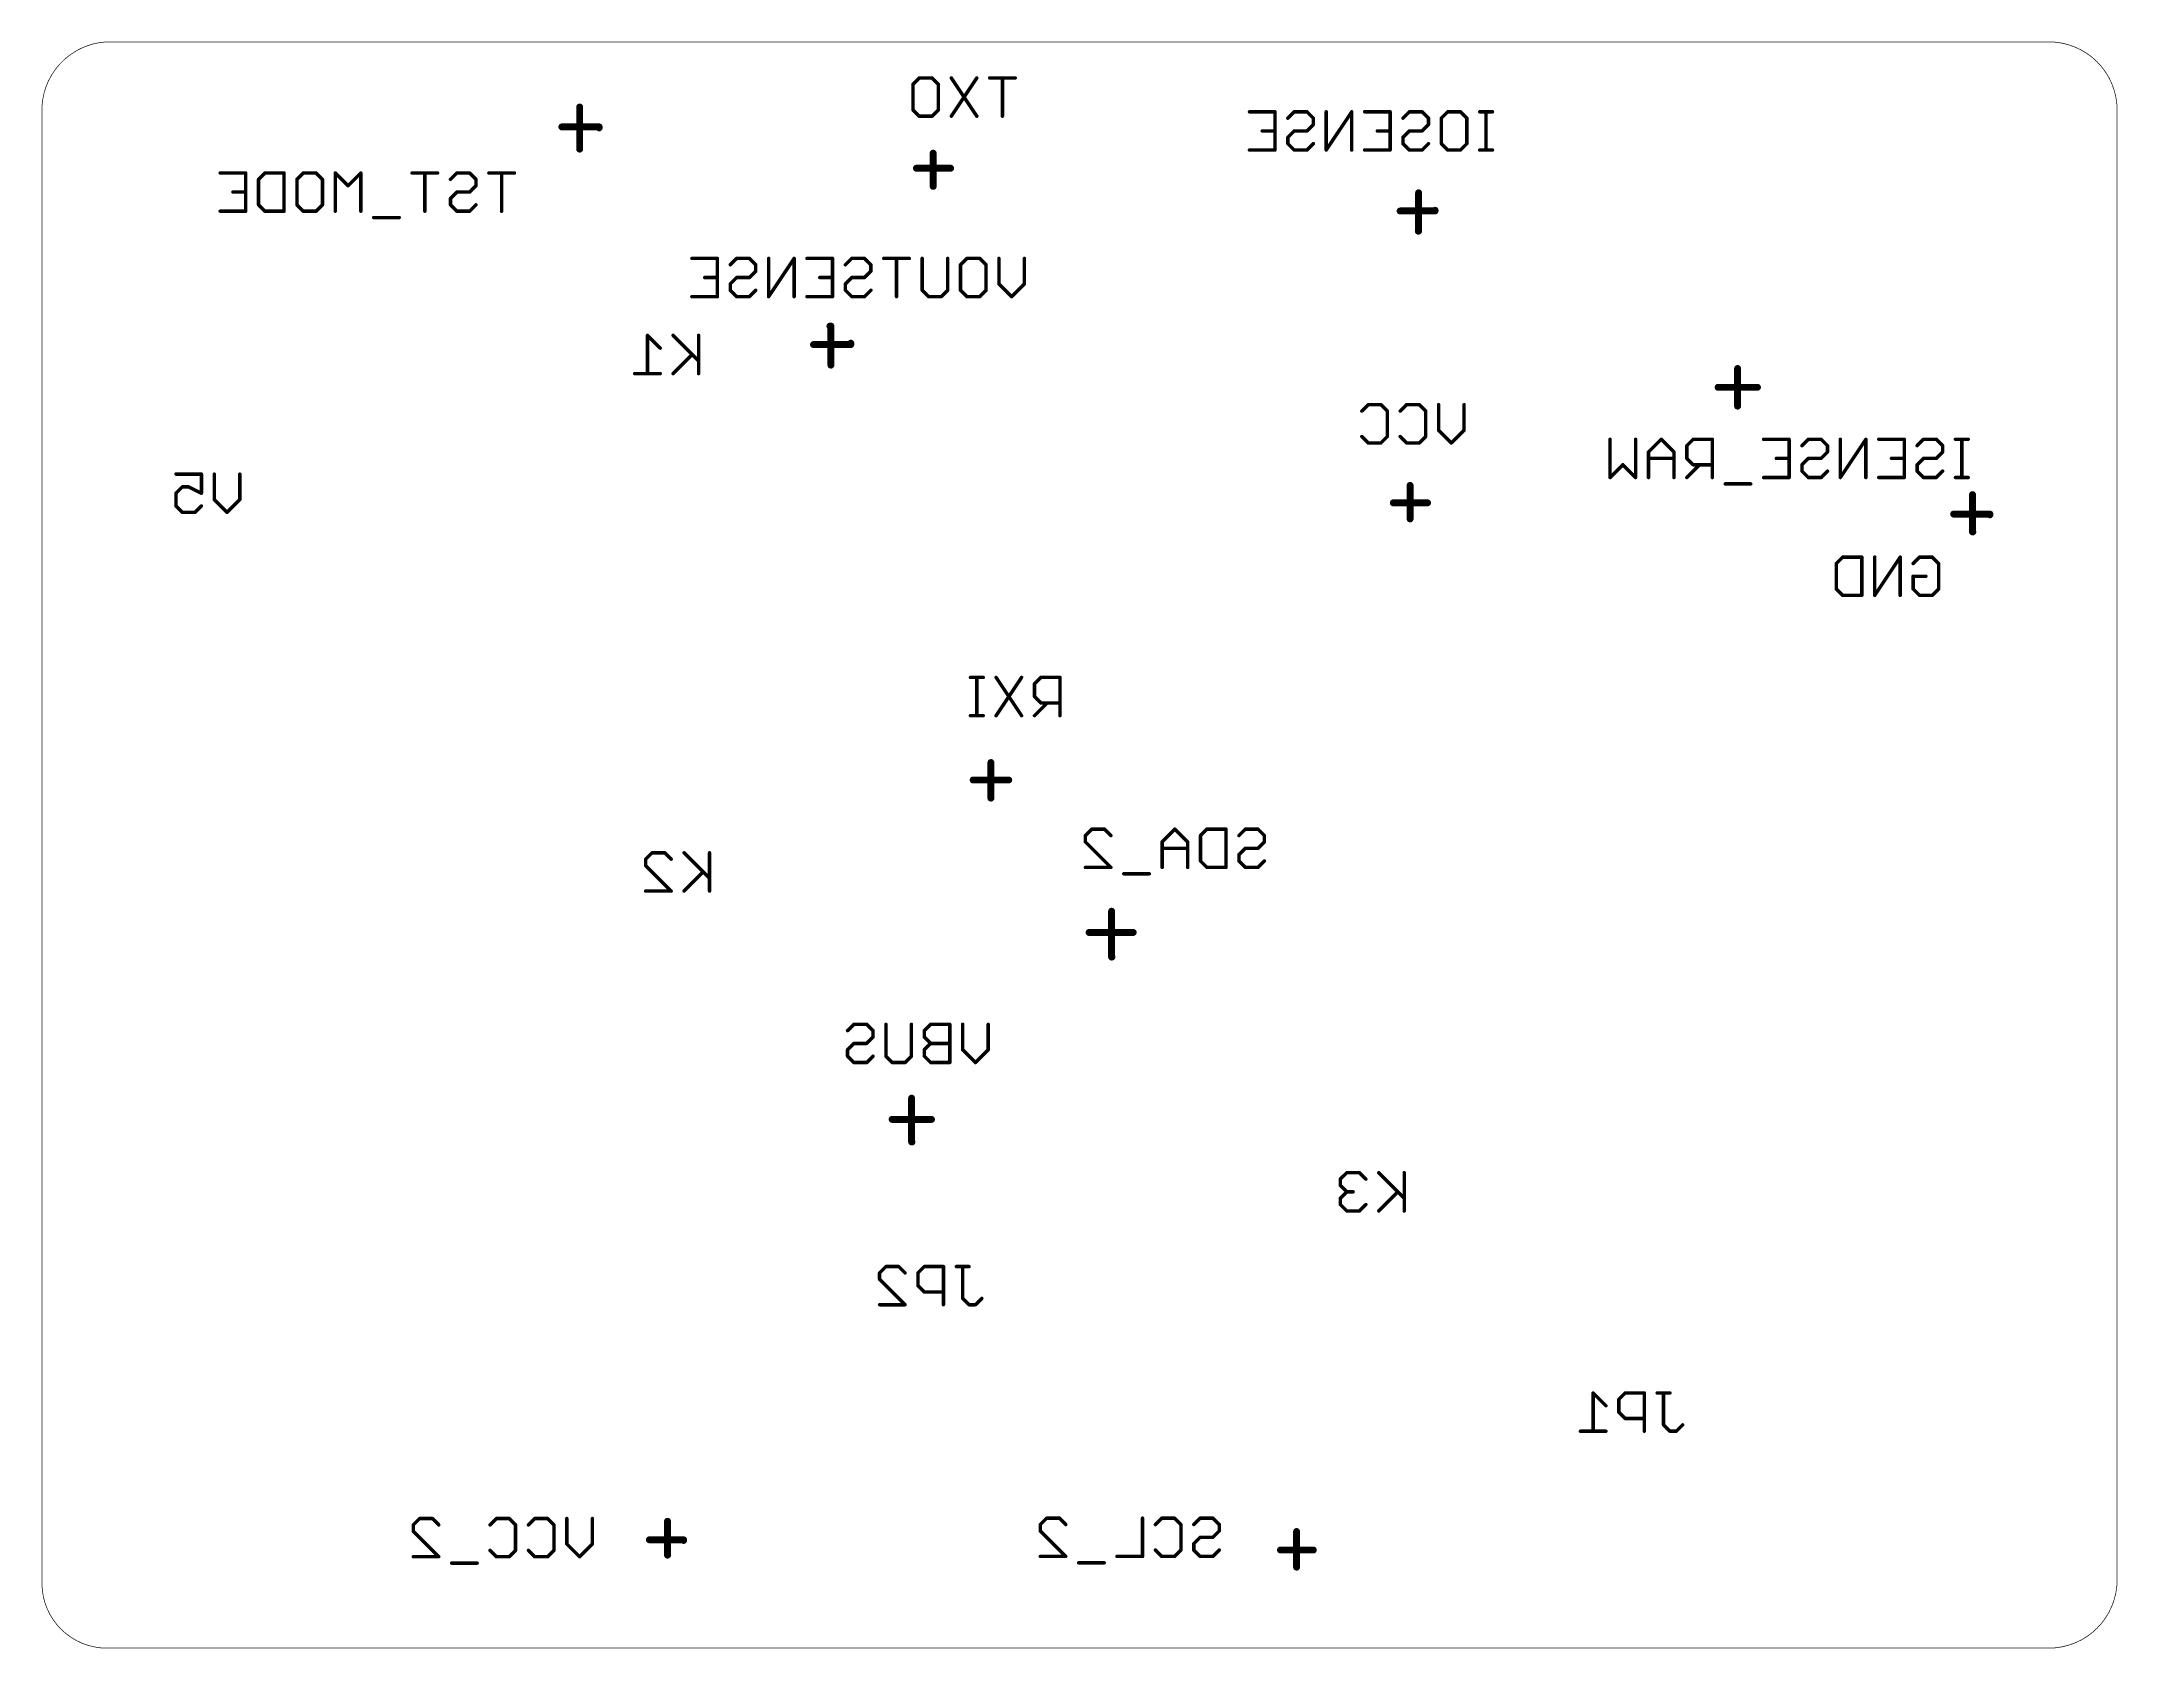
# Model space of a CAD drawing. Extents: x 23.8 to 54.2, y -1.4 to 22.1.
import ezdxf

# ---------------------------------------------------------------- set-up
doc = ezdxf.new("R2010")
doc.units = 0
doc.layers.add('20', color=53, linetype='CONTINUOUS')
doc.layers.add('26', color=253, linetype='CONTINUOUS')

msp = doc.modelspace()

# ---------------------------------------------------------------- linework, layer by layer
at = {"layer": '20'}
for points, const_width in [([(24.7708, 22.0991, 0.4142), (23.8208, 21.0491)], 0.01), ([(24.7708, 22.1016, 1), (24.7708, 22.0966)], 0.005), ([(24.7709, 22.0966, 1), (24.7706, 22.1016)], 0.005), ([(54.1708, 21.0991, 0.4142), (53.1708, 22.0991)], 0.01), ([(53.1708, 22.1016, 1), (53.1708, 22.0966)], 0.005), ([(53.1708, 22.0966, 1), (53.1708, 22.1016)], 0.005), ([(23.8233, 21.0491, 1), (23.8183, 21.0491)], 0.005), ([(23.8183, 21.049, 1), (23.8233, 21.0492)], 0.005), ([(54.1733, 21.0991, 1), (54.1683, 21.0991)], 0.005), ([(54.1683, 21.0991, 1), (54.1733, 21.0991)], 0.005), ([(23.8208, -0.4509, 0.4142), (24.7708, -1.4009)], 0.01), ([(23.8233, -0.4509, 1), (23.8183, -0.4509)], 0.005), ([(23.8183, -0.4509, 1), (23.8233, -0.4509)], 0.005), ([(53.1708, -1.4009, 0.4142), (54.1708, -0.4009)], 0.01), ([(54.1733, -0.4009, 1), (54.1683, -0.4009)], 0.005), ([(54.1683, -0.4009, 1), (54.1733, -0.4009)], 0.005), ([(24.7708, -1.3984, 1), (24.7708, -1.4034)], 0.005), ([(24.7708, -1.4034, 1), (24.7708, -1.3984)], 0.005), ([(53.1708, -1.3984, 1), (53.1708, -1.4034)], 0.005), ([(53.1708, -1.4034, 1), (53.1708, -1.3984)], 0.005)]:
    msp.add_lwpolyline(points, format="xyb", dxfattribs=dict(at, const_width=const_width))
at = {"layer": '20', "const_width": 0.01}
for points in [[(24.7708, 22.0991), (53.1708, 22.0991)], [(23.8208, -0.4509), (23.8208, 21.0491)], [(54.1708, 21.0991), (54.1708, -0.4009)], [(53.1708, -1.4009), (24.7708, -1.4009)]]:
    msp.add_lwpolyline(points, dxfattribs=at)
at = {"layer": '26'}
for points, const_width in [([(36.5591, 21.4775), (36.6523, 21.5707)], 0.0508), ([(36.6523, 21.5707), (36.8388, 21.5707)], 0.0508), ([(36.8388, 21.5707), (36.932, 21.4775)], 0.0508), ([(37.4933, 21.5707), (37.1204, 21.0114)], 0.0508), ([(37.1204, 21.5707), (37.4933, 21.0114)], 0.0508), ([(38.0546, 21.5707), (37.6818, 21.5707)], 0.0508), ([(37.8682, 21.0114), (37.8682, 21.5707)], 0.0508), ([(36.5591, 21.1046), (36.5591, 21.4775)], 0.0508), ([(36.932, 21.4775), (36.932, 21.1046)], 0.0508), ([(31.685, 21.145), (31.685, 20.53)], 0.1016), ([(36.6523, 21.0114), (36.5591, 21.1046)], 0.0508), ([(36.8388, 21.0114), (36.6523, 21.0114)], 0.0508), ([(36.932, 21.1046), (36.8388, 21.0114)], 0.0508), ([(41.481, 21.0757), (41.8538, 21.0757)], 0.0508), ([(41.8538, 21.0757), (41.8538, 20.5164)], 0.0508), ([(42.0423, 20.9825), (42.1355, 21.0757)], 0.0508), ([(42.1355, 21.0757), (42.3219, 21.0757)], 0.0508), ([(42.3219, 21.0757), (42.4152, 20.9825)], 0.0508), ([(42.4152, 20.9825), (42.4152, 20.8893)], 0.0508), ([(42.9765, 21.0757), (42.6036, 20.5164)], 0.0508), ([(42.6036, 20.5164), (42.6036, 21.0757)], 0.0508), ([(42.9765, 20.5164), (42.9765, 21.0757)], 0.0508), ([(43.1649, 21.0757), (43.5378, 21.0757)], 0.0508), ([(43.5378, 21.0757), (43.5378, 20.5164)], 0.0508), ([(43.7262, 20.9825), (43.8194, 21.0757)], 0.0508), ([(43.8194, 21.0757), (44.0059, 21.0757)], 0.0508), ([(44.0059, 21.0757), (44.0991, 20.9825)], 0.0508), ([(44.0991, 20.9825), (44.0991, 20.8893)], 0.0508), ([(44.2875, 20.9825), (44.3808, 21.0757)], 0.0508), ([(44.2875, 20.6096), (44.2875, 20.9825)], 0.0508), ([(44.3808, 21.0757), (44.5672, 21.0757)], 0.0508), ([(44.5672, 21.0757), (44.6604, 20.9825)], 0.0508), ([(44.6604, 20.9825), (44.6604, 20.6096)], 0.0508), ([(45.0346, 21.0757), (44.8482, 21.0757)], 0.0508), ([(44.9414, 20.5164), (44.9414, 21.0757)], 0.0508), ([(31.425, 20.855), (31.97, 20.855)], 0.1016), ([(31.97, 20.855), (31.97, 20.84)], 0.1016), ([(41.8538, 20.796), (41.6674, 20.796)], 0.0508), ([(42.1355, 20.796), (42.0423, 20.7028)], 0.0508), ([(42.0423, 20.7028), (42.0423, 20.6096)], 0.0508), ([(42.3219, 20.796), (42.1355, 20.796)], 0.0508), ([(42.4152, 20.8893), (42.3219, 20.796)], 0.0508), ([(43.5378, 20.796), (43.3514, 20.796)], 0.0508), ([(43.8194, 20.796), (43.7262, 20.7028)], 0.0508), ([(43.7262, 20.7028), (43.7262, 20.6096)], 0.0508), ([(44.0059, 20.796), (43.8194, 20.796)], 0.0508), ([(44.0991, 20.8893), (44.0059, 20.796)], 0.0508), ([(36.855, 20.47), (36.855, 19.985)], 0.1016), ([(41.8538, 20.5164), (41.481, 20.5164)], 0.0508), ([(42.0423, 20.6096), (42.1355, 20.5164)], 0.0508), ([(42.1355, 20.5164), (42.3219, 20.5164)], 0.0508), ([(42.3219, 20.5164), (42.4152, 20.6096)], 0.0508), ([(43.5378, 20.5164), (43.1649, 20.5164)], 0.0508), ([(43.7262, 20.6096), (43.8194, 20.5164)], 0.0508), ([(43.8194, 20.5164), (44.0059, 20.5164)], 0.0508), ([(44.0059, 20.5164), (44.0991, 20.6096)], 0.0508), ([(44.3808, 20.5164), (44.2875, 20.6096)], 0.0508), ([(44.5672, 20.5164), (44.3808, 20.5164)], 0.0508), ([(44.6604, 20.6096), (44.5672, 20.5164)], 0.0508), ([(45.0346, 20.5164), (44.8482, 20.5164)], 0.0508), ([(26.4276, 20.1807), (26.8004, 20.1807)], 0.0508), ([(26.8004, 20.1807), (26.8004, 19.6214)], 0.0508), ([(26.9889, 20.0875), (27.0821, 20.1807)], 0.0508), ([(26.9889, 19.7146), (26.9889, 20.0875)], 0.0508), ([(27.0821, 20.1807), (27.3617, 20.1807)], 0.0508), ([(27.3617, 20.1807), (27.3617, 19.6214)], 0.0508), ([(27.5502, 20.0875), (27.6434, 20.1807)], 0.0508), ([(27.5502, 19.7146), (27.5502, 20.0875)], 0.0508), ([(27.6434, 20.1807), (27.8298, 20.1807)], 0.0508), ([(27.8298, 20.1807), (27.9231, 20.0875)], 0.0508), ([(27.9231, 20.0875), (27.9231, 19.7146)], 0.0508), ([(28.2979, 19.9943), (28.1115, 20.1807)], 0.0508), ([(28.1115, 20.1807), (28.1115, 19.6214)], 0.0508), ([(28.4844, 20.1807), (28.2979, 19.9943)], 0.0508), ([(28.4844, 19.6214), (28.4844, 20.1807)], 0.0508), ([(29.607, 20.1807), (29.2341, 20.1807)], 0.0508), ([(29.4206, 19.6214), (29.4206, 20.1807)], 0.0508), ([(29.7954, 20.0875), (29.8887, 20.1807)], 0.0508), ([(29.8887, 20.1807), (30.0751, 20.1807)], 0.0508), ([(30.0751, 20.1807), (30.1683, 20.0875)], 0.0508), ([(30.1683, 20.0875), (30.1683, 19.9943)], 0.0508), ([(30.7296, 20.1807), (30.3568, 20.1807)], 0.0508), ([(30.5432, 19.6214), (30.5432, 20.1807)], 0.0508), ([(36.61, 20.25), (37.11, 20.25)], 0.1016), ([(26.8004, 19.901), (26.614, 19.901)], 0.0508), ([(27.0821, 19.6214), (26.9889, 19.7146)], 0.0508), ([(27.6434, 19.6214), (27.5502, 19.7146)], 0.0508), ([(27.9231, 19.7146), (27.8298, 19.6214)], 0.0508), ([(29.8887, 19.901), (29.7954, 19.8078)], 0.0508), ([(29.7954, 19.8078), (29.7954, 19.7146)], 0.0508), ([(29.7954, 19.7146), (29.8887, 19.6214)], 0.0508), ([(30.0751, 19.901), (29.8887, 19.901)], 0.0508), ([(30.1683, 19.9943), (30.0751, 19.901)], 0.0508), ([(30.0751, 19.6214), (30.1683, 19.7146)], 0.0508), ([(43.955, 19.89), (43.955, 19.33)], 0.1016), ([(26.8004, 19.6214), (26.4276, 19.6214)], 0.0508), ([(27.3617, 19.6214), (27.0821, 19.6214)], 0.0508), ([(27.8298, 19.6214), (27.6434, 19.6214)], 0.0508), ([(29.0457, 19.5282), (28.6728, 19.5282)], 0.0508), ([(29.8887, 19.6214), (30.0751, 19.6214)], 0.0508), ([(43.685, 19.625), (44.195, 19.625)], 0.1016), ([(44.195, 19.625), (44.195, 19.635)], 0.1016), ([(43.955, 19.33), (43.95, 19.33)], 0.1016), ([(33.3263, 18.9307), (33.6991, 18.9307)], 0.0508), ([(33.6991, 18.9307), (33.6991, 18.3714)], 0.0508), ([(33.8876, 18.8375), (33.9808, 18.9307)], 0.0508), ([(33.9808, 18.9307), (34.1672, 18.9307)], 0.0508), ([(34.1672, 18.9307), (34.2604, 18.8375)], 0.0508), ([(34.2604, 18.8375), (34.2604, 18.7443)], 0.0508), ([(34.8217, 18.9307), (34.4489, 18.3714)], 0.0508), ([(34.4489, 18.3714), (34.4489, 18.9307)], 0.0508), ([(34.8217, 18.3714), (34.8217, 18.9307)], 0.0508), ([(35.0102, 18.9307), (35.3831, 18.9307)], 0.0508), ([(35.3831, 18.9307), (35.3831, 18.3714)], 0.0508), ([(35.5715, 18.8375), (35.6647, 18.9307)], 0.0508), ([(35.6647, 18.9307), (35.8512, 18.9307)], 0.0508), ([(35.8512, 18.9307), (35.9444, 18.8375)], 0.0508), ([(35.9444, 18.8375), (35.9444, 18.7443)], 0.0508), ([(36.5057, 18.9307), (36.1328, 18.9307)], 0.0508), ([(36.3192, 18.3714), (36.3192, 18.9307)], 0.0508), ([(36.6941, 18.4646), (36.6941, 18.9307)], 0.0508), ([(37.067, 18.9307), (37.067, 18.4646)], 0.0508), ([(37.2554, 18.8375), (37.3487, 18.9307)], 0.0508), ([(37.2554, 18.4646), (37.2554, 18.8375)], 0.0508), ([(37.3487, 18.9307), (37.5351, 18.9307)], 0.0508), ([(37.5351, 18.9307), (37.6283, 18.8375)], 0.0508), ([(37.6283, 18.8375), (37.6283, 18.4646)], 0.0508), ([(37.8167, 18.5578), (37.8167, 18.9307)], 0.0508), ([(38.1896, 18.9307), (38.1896, 18.5578)], 0.0508), ([(33.6991, 18.651), (33.5127, 18.651)], 0.0508), ([(33.9808, 18.651), (33.8876, 18.5578)], 0.0508), ([(33.8876, 18.5578), (33.8876, 18.4646)], 0.0508), ([(34.1672, 18.651), (33.9808, 18.651)], 0.0508), ([(34.2604, 18.7443), (34.1672, 18.651)], 0.0508), ([(35.3831, 18.651), (35.1966, 18.651)], 0.0508), ([(35.6647, 18.651), (35.5715, 18.5578)], 0.0508), ([(35.5715, 18.5578), (35.5715, 18.4646)], 0.0508), ([(35.8512, 18.651), (35.6647, 18.651)], 0.0508), ([(35.9444, 18.7443), (35.8512, 18.651)], 0.0508), ([(38.0032, 18.3714), (37.8167, 18.5578)], 0.0508), ([(38.1896, 18.5578), (38.0032, 18.3714)], 0.0508), ([(33.6991, 18.3714), (33.3263, 18.3714)], 0.0508), ([(33.8876, 18.4646), (33.9808, 18.3714)], 0.0508), ([(33.9808, 18.3714), (34.1672, 18.3714)], 0.0508), ([(34.1672, 18.3714), (34.2604, 18.4646)], 0.0508), ([(35.3831, 18.3714), (35.0102, 18.3714)], 0.0508), ([(35.5715, 18.4646), (35.6647, 18.3714)], 0.0508), ([(35.6647, 18.3714), (35.8512, 18.3714)], 0.0508), ([(35.8512, 18.3714), (35.9444, 18.4646)], 0.0508), ([(36.7873, 18.3714), (36.6941, 18.4646)], 0.0508), ([(36.9738, 18.3714), (36.7873, 18.3714)], 0.0508), ([(37.067, 18.4646), (36.9738, 18.3714)], 0.0508), ([(37.3487, 18.3714), (37.2554, 18.4646)], 0.0508), ([(37.5351, 18.3714), (37.3487, 18.3714)], 0.0508), ([(37.6283, 18.4646), (37.5351, 18.3714)], 0.0508), ([(35.345, 17.94), (35.36, 17.94)], 0.1016), ([(35.36, 17.94), (35.36, 17.37)], 0.1016), ([(32.8633, 17.6182), (32.6769, 17.8047)], 0.0508), ([(32.6769, 17.8047), (32.6769, 17.2454)], 0.0508), ([(33.4246, 17.4318), (33.0517, 17.8047)], 0.0508), ([(33.4246, 17.8047), (33.4246, 17.2454)], 0.0508), ([(35.105, 17.67), (35.65, 17.67)], 0.1016), ([(35.65, 17.67), (35.65, 17.69)], 0.1016), ([(33.3314, 17.525), (33.0517, 17.2454)], 0.0508), ([(48.62, 17.32), (48.62, 16.77)], 0.1016), ([(32.8633, 17.2454), (32.4904, 17.2454)], 0.0508), ([(48.335, 17.045), (48.91, 17.045)], 0.1016), ([(43.1241, 16.6975), (43.2173, 16.7907)], 0.0508), ([(43.2173, 16.7907), (43.4038, 16.7907)], 0.0508), ([(43.4038, 16.7907), (43.497, 16.6975)], 0.0508), ([(43.497, 16.6975), (43.497, 16.3246)], 0.0508), ([(43.6854, 16.6975), (43.7787, 16.7907)], 0.0508), ([(43.7787, 16.7907), (43.9651, 16.7907)], 0.0508), ([(43.9651, 16.7907), (44.0583, 16.6975)], 0.0508), ([(44.0583, 16.6975), (44.0583, 16.3246)], 0.0508), ([(44.2467, 16.4178), (44.2467, 16.7907)], 0.0508), ([(44.6196, 16.7907), (44.6196, 16.4178)], 0.0508), ([(44.4332, 16.2314), (44.2467, 16.4178)], 0.0508), ([(44.6196, 16.4178), (44.4332, 16.2314)], 0.0508), ([(43.2173, 16.2314), (43.1241, 16.3246)], 0.0508), ([(43.4038, 16.2314), (43.2173, 16.2314)], 0.0508), ([(43.497, 16.3246), (43.4038, 16.2314)], 0.0508), ([(43.7787, 16.2314), (43.6854, 16.3246)], 0.0508), ([(43.9651, 16.2314), (43.7787, 16.2314)], 0.0508), ([(44.0583, 16.3246), (43.9651, 16.2314)], 0.0508), ([(46.7551, 15.7254), (46.7551, 16.2847)], 0.0508), ([(47.1279, 16.2847), (47.1279, 15.7254)], 0.0508), ([(47.5028, 16.2847), (47.3164, 16.0983)], 0.0508), ([(47.3164, 16.0983), (47.3164, 15.7254)], 0.0508), ([(47.6892, 16.0983), (47.5028, 16.2847)], 0.0508), ([(47.6892, 15.7254), (47.6892, 16.0983)], 0.0508), ([(47.9709, 16.2847), (47.8777, 16.1915)], 0.0508), ([(47.8777, 16.1915), (47.8777, 16.005)], 0.0508), ([(48.2505, 16.2847), (47.9709, 16.2847)], 0.0508), ([(48.2505, 15.7254), (48.2505, 16.2847)], 0.0508), ([(49.0003, 16.2847), (49.3732, 16.2847)], 0.0508), ([(49.3732, 16.2847), (49.3732, 15.7254)], 0.0508), ([(49.5616, 16.1915), (49.6548, 16.2847)], 0.0508), ([(49.6548, 16.2847), (49.8413, 16.2847)], 0.0508), ([(49.8413, 16.2847), (49.9345, 16.1915)], 0.0508), ([(49.9345, 16.0983), (49.8413, 16.005)], 0.0508), ([(49.9345, 16.1915), (49.9345, 16.0983)], 0.0508), ([(50.4958, 16.2847), (50.1229, 15.7254)], 0.0508), ([(50.1229, 15.7254), (50.1229, 16.2847)], 0.0508), ([(50.4958, 15.7254), (50.4958, 16.2847)], 0.0508), ([(50.6842, 16.2847), (51.0571, 16.2847)], 0.0508), ([(51.0571, 16.2847), (51.0571, 15.7254)], 0.0508), ([(51.2455, 16.1915), (51.3388, 16.2847)], 0.0508), ([(51.3388, 16.2847), (51.5252, 16.2847)], 0.0508), ([(51.5252, 16.2847), (51.6184, 16.1915)], 0.0508), ([(51.6184, 16.0983), (51.5252, 16.005)], 0.0508), ([(51.6184, 16.1915), (51.6184, 16.0983)], 0.0508), ([(51.9926, 16.2847), (51.8062, 16.2847)], 0.0508), ([(51.8994, 15.7254), (51.8994, 16.2847)], 0.0508), ([(25.7804, 15.7747), (26.1533, 15.7747)], 0.0508), ([(26.1533, 15.7747), (26.1533, 15.495)], 0.0508), ([(26.3418, 15.4018), (26.3418, 15.7747)], 0.0508), ([(26.7146, 15.7747), (26.7146, 15.4018)], 0.0508), ([(46.9415, 15.9118), (46.7551, 15.7254)], 0.0508), ([(47.1279, 15.7254), (46.9415, 15.9118)], 0.0508), ([(47.6892, 16.005), (47.3164, 16.005)], 0.0508), ([(47.8777, 16.005), (47.9709, 15.9118)], 0.0508), ([(48.0641, 15.9118), (47.8777, 15.7254)], 0.0508), ([(47.9709, 15.9118), (48.2505, 15.9118)], 0.0508), ([(49.3732, 16.005), (49.1867, 16.005)], 0.0508), ([(49.6548, 16.005), (49.5616, 15.9118)], 0.0508), ([(49.5616, 15.9118), (49.5616, 15.8186)], 0.0508), ([(49.5616, 15.8186), (49.6548, 15.7254)], 0.0508), ([(49.8413, 16.005), (49.6548, 16.005)], 0.0508), ([(49.8413, 15.7254), (49.9345, 15.8186)], 0.0508), ([(51.0571, 16.005), (50.8707, 16.005)], 0.0508), ([(51.3388, 16.005), (51.2455, 15.9118)], 0.0508), ([(51.2455, 15.9118), (51.2455, 15.8186)], 0.0508), ([(51.2455, 15.8186), (51.3388, 15.7254)], 0.0508), ([(51.5252, 16.005), (51.3388, 16.005)], 0.0508), ([(51.5252, 15.7254), (51.6184, 15.8186)], 0.0508), ([(25.8737, 15.5883), (25.7804, 15.495)], 0.0508), ([(25.7804, 15.495), (25.7804, 15.3086)], 0.0508), ([(25.9669, 15.5883), (25.8737, 15.5883)], 0.0508), ([(26.1533, 15.495), (25.9669, 15.5883)], 0.0508), ([(43.83, 15.61), (43.83, 15.12)], 0.1016), ([(48.8118, 15.6322), (48.439, 15.6322)], 0.0508), ([(49.3732, 15.7254), (49.0003, 15.7254)], 0.0508), ([(49.6548, 15.7254), (49.8413, 15.7254)], 0.0508), ([(51.0571, 15.7254), (50.6842, 15.7254)], 0.0508), ([(51.3388, 15.7254), (51.5252, 15.7254)], 0.0508), ([(51.9926, 15.7254), (51.8062, 15.7254)], 0.0508), ([(52.055, 15.475), (52.055, 14.93)], 0.1016), ([(25.7804, 15.3086), (25.8737, 15.2154)], 0.0508), ([(25.8737, 15.2154), (26.0601, 15.2154)], 0.0508), ([(26.0601, 15.2154), (26.1533, 15.3086)], 0.0508), ([(26.5282, 15.2154), (26.3418, 15.4018)], 0.0508), ([(26.7146, 15.4018), (26.5282, 15.2154)], 0.0508), ([(43.585, 15.355), (44.085, 15.355)], 0.1016), ([(51.78, 15.19), (52.31, 15.19)], 0.1016), ([(52.31, 15.19), (52.31, 15.18)], 0.1016), ([(52.055, 14.93), (52.06, 14.93)], 0.1016), ([(50.0641, 14.4675), (50.1573, 14.5607)], 0.0508), ([(50.1573, 14.5607), (50.437, 14.5607)], 0.0508), ([(50.437, 14.5607), (50.437, 14.0014)], 0.0508), ([(50.9983, 14.5607), (50.6254, 14.0014)], 0.0508), ([(50.6254, 14.0014), (50.6254, 14.5607)], 0.0508), ([(50.9983, 14.0014), (50.9983, 14.5607)], 0.0508), ([(51.1868, 14.4675), (51.28, 14.5607)], 0.0508), ([(51.28, 14.5607), (51.4664, 14.5607)], 0.0508), ([(51.4664, 14.5607), (51.5596, 14.4675)], 0.0508), ([(50.0641, 14.0946), (50.0641, 14.4675)], 0.0508), ([(51.1868, 14.0946), (51.1868, 14.281)], 0.0508), ([(51.1868, 14.281), (51.3732, 14.281)], 0.0508), ([(51.5596, 14.4675), (51.5596, 14.0946)], 0.0508), ([(50.1573, 14.0014), (50.0641, 14.0946)], 0.0508), ([(50.437, 14.0014), (50.1573, 14.0014)], 0.0508), ([(51.28, 14.0014), (51.1868, 14.0946)], 0.0508), ([(51.4664, 14.0014), (51.28, 14.0014)], 0.0508), ([(51.5596, 14.0946), (51.4664, 14.0014)], 0.0508), ([(37.587, 12.8007), (37.4006, 12.8007)], 0.0508), ([(37.4938, 12.2414), (37.4938, 12.8007)], 0.0508), ([(38.1483, 12.8007), (37.7754, 12.2414)], 0.0508), ([(37.7754, 12.8007), (38.1483, 12.2414)], 0.0508), ([(38.43, 12.8007), (38.3368, 12.7075)], 0.0508), ([(38.7096, 12.8007), (38.43, 12.8007)], 0.0508), ([(38.7096, 12.2414), (38.7096, 12.8007)], 0.0508), ([(38.3368, 12.7075), (38.3368, 12.521)], 0.0508), ([(38.3368, 12.521), (38.43, 12.4278)], 0.0508), ([(38.5232, 12.4278), (38.3368, 12.2414)], 0.0508), ([(38.43, 12.4278), (38.7096, 12.4278)], 0.0508), ([(37.587, 12.2414), (37.4006, 12.2414)], 0.0508), ([(37.7, 11.555), (37.7, 11.035)], 0.1016), ([(37.44, 11.3), (37.96, 11.3)], 0.1016), ([(39.0815, 10.4875), (39.1747, 10.5807)], 0.0508), ([(39.0815, 10.3943), (39.0815, 10.4875)], 0.0508), ([(39.4544, 10.0214), (39.0815, 10.3943)], 0.0508), ([(39.1747, 10.5807), (39.3612, 10.5807)], 0.0508), ([(39.3612, 10.5807), (39.4544, 10.4875)], 0.0508), ([(40.3906, 10.5807), (40.2041, 10.3943)], 0.0508), ([(40.2041, 10.3943), (40.2041, 10.0214)], 0.0508), ([(40.577, 10.301), (40.2041, 10.301)], 0.0508), ([(40.577, 10.3943), (40.3906, 10.5807)], 0.0508), ([(40.577, 10.0214), (40.577, 10.3943)], 0.0508), ([(40.7654, 10.4875), (40.8587, 10.5807)], 0.0508), ([(40.7654, 10.1146), (40.7654, 10.4875)], 0.0508), ([(40.8587, 10.5807), (41.1383, 10.5807)], 0.0508), ([(41.1383, 10.5807), (41.1383, 10.0214)], 0.0508), ([(41.3268, 10.4875), (41.42, 10.5807)], 0.0508), ([(41.42, 10.301), (41.3268, 10.2078)], 0.0508), ([(41.42, 10.5807), (41.6064, 10.5807)], 0.0508), ([(41.6064, 10.301), (41.42, 10.301)], 0.0508), ([(41.6064, 10.5807), (41.6996, 10.4875)], 0.0508), ([(41.6996, 10.3943), (41.6064, 10.301)], 0.0508), ([(41.6996, 10.4875), (41.6996, 10.3943)], 0.0508), ([(32.6504, 10.1415), (32.7437, 10.2347)], 0.0508), ([(32.6504, 10.0483), (32.6504, 10.1415)], 0.0508), ([(33.0233, 9.6754), (32.6504, 10.0483)], 0.0508), ([(32.7437, 10.2347), (32.9301, 10.2347)], 0.0508), ([(32.9301, 10.2347), (33.0233, 10.1415)], 0.0508), ([(33.5846, 9.8618), (33.2118, 10.2347)], 0.0508), ([(33.5846, 10.2347), (33.5846, 9.6754)], 0.0508), ([(39.0815, 10.0214), (39.4544, 10.0214)], 0.0508), ([(40.8587, 10.0214), (40.7654, 10.1146)], 0.0508), ([(41.1383, 10.0214), (40.8587, 10.0214)], 0.0508), ([(41.3268, 10.2078), (41.3268, 10.1146)], 0.0508), ([(41.3268, 10.1146), (41.42, 10.0214)], 0.0508), ([(41.42, 10.0214), (41.6064, 10.0214)], 0.0508), ([(41.6064, 10.0214), (41.6996, 10.1146)], 0.0508), ([(33.4914, 9.955), (33.2118, 9.6754)], 0.0508), ([(40.0157, 9.9282), (39.6428, 9.9282)], 0.0508), ([(32.6504, 9.6754), (33.0233, 9.6754)], 0.0508), ([(39.465, 9.38), (39.465, 8.71)], 0.1016), ([(39.135, 9.07), (39.78, 9.07)], 0.1016), ([(39.465, 8.71), (39.47, 8.71)], 0.1016), ([(35.6028, 7.6325), (35.696, 7.7257)], 0.0508), ([(35.696, 7.7257), (35.8825, 7.7257)], 0.0508), ([(35.8825, 7.7257), (35.9757, 7.6325)], 0.0508), ([(35.9757, 7.6325), (35.9757, 7.5393)], 0.0508), ([(36.1641, 7.2596), (36.1641, 7.7257)], 0.0508), ([(36.537, 7.7257), (36.537, 7.2596)], 0.0508), ([(36.8187, 7.7257), (36.7254, 7.6325)], 0.0508), ([(36.7254, 7.6325), (36.7254, 7.5393)], 0.0508), ([(37.0983, 7.7257), (36.8187, 7.7257)], 0.0508), ([(37.0983, 7.1664), (37.0983, 7.7257)], 0.0508), ([(37.2868, 7.3528), (37.2868, 7.7257)], 0.0508), ([(37.6596, 7.7257), (37.6596, 7.3528)], 0.0508), ([(35.696, 7.446), (35.6028, 7.3528)], 0.0508), ([(35.6028, 7.3528), (35.6028, 7.2596)], 0.0508), ([(35.8825, 7.446), (35.696, 7.446)], 0.0508), ([(35.9757, 7.5393), (35.8825, 7.446)], 0.0508), ([(36.7254, 7.5393), (36.8187, 7.446)], 0.0508), ([(36.8187, 7.446), (36.7254, 7.3528)], 0.0508), ([(36.7254, 7.3528), (36.7254, 7.2596)], 0.0508), ([(37.0983, 7.446), (36.8187, 7.446)], 0.0508), ([(37.4732, 7.1664), (37.2868, 7.3528)], 0.0508), ([(37.6596, 7.3528), (37.4732, 7.1664)], 0.0508), ([(35.6028, 7.2596), (35.696, 7.1664)], 0.0508), ([(35.696, 7.1664), (35.8825, 7.1664)], 0.0508), ([(35.8825, 7.1664), (35.9757, 7.2596)], 0.0508), ([(36.2573, 7.1664), (36.1641, 7.2596)], 0.0508), ([(36.4438, 7.1664), (36.2573, 7.1664)], 0.0508), ([(36.537, 7.2596), (36.4438, 7.1664)], 0.0508), ([(36.7254, 7.2596), (36.8187, 7.1664)], 0.0508), ([(36.8187, 7.1664), (37.0983, 7.1664)], 0.0508), ([(36.54, 6.645), (36.54, 6.005)], 0.1016), ([(36.255, 6.335), (36.83, 6.335)], 0.1016), ([(36.54, 6.005), (36.545, 6.005)], 0.1016), ([(42.9037, 5.5547), (42.8104, 5.4615)], 0.0508), ([(42.8104, 5.4615), (42.8104, 5.3683)], 0.0508), ([(43.0901, 5.5547), (42.9037, 5.5547)], 0.0508), ([(43.1833, 5.4615), (43.0901, 5.5547)], 0.0508), ([(43.7446, 5.1818), (43.3717, 5.5547)], 0.0508), ([(43.7446, 5.5547), (43.7446, 4.9954)], 0.0508), ([(42.8104, 5.3683), (42.9037, 5.275)], 0.0508), ([(42.9037, 5.275), (42.8104, 5.1818)], 0.0508), ([(42.8104, 5.1818), (42.8104, 5.0886)], 0.0508), ([(42.9037, 5.275), (42.9969, 5.275)], 0.0508), ([(43.6514, 5.275), (43.3717, 4.9954)], 0.0508), ([(42.8104, 5.0886), (42.9037, 4.9954)], 0.0508), ([(42.9037, 4.9954), (43.0901, 4.9954)], 0.0508), ([(43.0901, 4.9954), (43.1833, 5.0886)], 0.0508), ([(36.0711, 4.0889), (36.1643, 4.1821)], 0.0508), ([(36.0711, 3.9957), (36.0711, 4.0889)], 0.0508), ([(36.444, 3.6228), (36.0711, 3.9957)], 0.0508), ([(36.1643, 4.1821), (36.3507, 4.1821)], 0.0508), ([(36.3507, 4.1821), (36.444, 4.0889)], 0.0508), ([(36.7256, 4.1821), (36.6324, 4.0889)], 0.0508), ([(36.6324, 4.0889), (36.6324, 3.9024)], 0.0508), ([(37.0053, 4.1821), (36.7256, 4.1821)], 0.0508), ([(37.0053, 3.6228), (37.0053, 4.1821)], 0.0508), ([(37.3801, 4.1821), (37.1937, 4.1821)], 0.0508), ([(37.2869, 3.716), (37.2869, 4.1821)], 0.0508), ([(36.0711, 3.6228), (36.444, 3.6228)], 0.0508), ([(36.6324, 3.9024), (36.7256, 3.8092)], 0.0508), ([(36.7256, 3.8092), (37.0053, 3.8092)], 0.0508), ([(37.3801, 3.6228), (37.2869, 3.716)], 0.0508), ([(37.4734, 3.6228), (37.3801, 3.6228)], 0.0508), ([(37.5666, 3.716), (37.4734, 3.6228)], 0.0508), ([(46.694, 2.1457), (46.5075, 2.3321)], 0.0508), ([(46.5075, 2.3321), (46.5075, 1.7728)], 0.0508), ([(46.9756, 2.3321), (46.8824, 2.2389)], 0.0508), ([(46.8824, 2.2389), (46.8824, 2.0524)], 0.0508), ([(47.2553, 2.3321), (46.9756, 2.3321)], 0.0508), ([(47.2553, 1.7728), (47.2553, 2.3321)], 0.0508), ([(47.6301, 2.3321), (47.4437, 2.3321)], 0.0508), ([(47.5369, 1.866), (47.5369, 2.3321)], 0.0508), ([(46.8824, 2.0524), (46.9756, 1.9592)], 0.0508), ([(46.9756, 1.9592), (47.2553, 1.9592)], 0.0508), ([(47.6301, 1.7728), (47.5369, 1.866)], 0.0508), ([(47.8166, 1.866), (47.7234, 1.7728)], 0.0508), ([(46.694, 1.7728), (46.3211, 1.7728)], 0.0508), ([(47.7234, 1.7728), (47.6301, 1.7728)], 0.0508), ([(29.2515, 0.4025), (29.3447, 0.4957)], 0.0508), ([(29.2515, 0.3093), (29.2515, 0.4025)], 0.0508), ([(29.6244, -0.0636), (29.2515, 0.3093)], 0.0508), ([(29.3447, 0.4957), (29.5312, 0.4957)], 0.0508), ([(29.5312, 0.4957), (29.6244, 0.4025)], 0.0508), ([(30.3741, 0.4025), (30.4673, 0.4957)], 0.0508), ([(30.4673, 0.4957), (30.6538, 0.4957)], 0.0508), ([(30.6538, 0.4957), (30.747, 0.4025)], 0.0508), ([(30.747, 0.4025), (30.747, 0.0296)], 0.0508), ([(30.9354, 0.4025), (31.0287, 0.4957)], 0.0508), ([(31.0287, 0.4957), (31.2151, 0.4957)], 0.0508), ([(31.2151, 0.4957), (31.3083, 0.4025)], 0.0508), ([(31.3083, 0.4025), (31.3083, 0.0296)], 0.0508), ([(31.4968, 0.1228), (31.4968, 0.4957)], 0.0508), ([(31.8696, 0.4957), (31.8696, 0.1228)], 0.0508), ([(32.97, 0.455), (32.97, 0.185)], 0.1016), ([(38.4215, 0.4075), (38.5147, 0.5007)], 0.0508), ([(38.4215, 0.3143), (38.4215, 0.4075)], 0.0508), ([(38.7944, -0.0586), (38.4215, 0.3143)], 0.0508), ([(38.5147, 0.5007), (38.7011, 0.5007)], 0.0508), ([(38.7011, 0.5007), (38.7944, 0.4075)], 0.0508), ([(39.917, 0.5007), (39.917, -0.0586)], 0.0508), ([(40.1054, 0.4075), (40.1987, 0.5007)], 0.0508), ([(40.1987, 0.5007), (40.3851, 0.5007)], 0.0508), ([(40.3851, 0.5007), (40.4783, 0.4075)], 0.0508), ([(40.4783, 0.4075), (40.4783, 0.0346)], 0.0508), ([(40.6668, 0.4075), (40.76, 0.5007)], 0.0508), ([(40.76, 0.5007), (40.9464, 0.5007)], 0.0508), ([(40.9464, 0.5007), (41.0396, 0.4075)], 0.0508), ([(41.0396, 0.3143), (40.9464, 0.221)], 0.0508), ([(41.0396, 0.4075), (41.0396, 0.3143)], 0.0508), ([(42.17, 0.305), (42.17, 0.035)], 0.1016), ([(30.4673, -0.0636), (30.3741, 0.0296)], 0.0508), ([(30.747, 0.0296), (30.6538, -0.0636)], 0.0508), ([(31.0287, -0.0636), (30.9354, 0.0296)], 0.0508), ([(31.3083, 0.0296), (31.2151, -0.0636)], 0.0508), ([(31.6832, -0.0636), (31.4968, 0.1228)], 0.0508), ([(31.8696, 0.1228), (31.6832, -0.0636)], 0.0508), ([(32.97, 0.185), (32.705, 0.185)], 0.1016), ([(32.97, -0.04), (32.97, 0.185)], 0.1016), ([(32.97, 0.185), (33.205, 0.185)], 0.1016), ([(33.205, 0.185), (33.205, 0.175)], 0.1016), ([(40.1987, -0.0586), (40.1054, 0.0346)], 0.0508), ([(40.4783, 0.0346), (40.3851, -0.0586)], 0.0508), ([(40.76, 0.221), (40.6668, 0.1278)], 0.0508), ([(40.6668, 0.1278), (40.6668, 0.0346)], 0.0508), ([(40.6668, 0.0346), (40.76, -0.0586)], 0.0508), ([(40.9464, 0.221), (40.76, 0.221)], 0.0508), ([(40.9464, -0.0586), (41.0396, 0.0346)], 0.0508), ([(42.17, 0.035), (41.935, 0.035)], 0.1016), ([(42.17, -0.215), (42.17, 0.035)], 0.1016), ([(42.17, 0.035), (42.415, 0.035)], 0.1016), ([(29.2515, -0.0636), (29.6244, -0.0636)], 0.0508), ([(30.1857, -0.1568), (29.8128, -0.1568)], 0.0508), ([(30.6538, -0.0636), (30.4673, -0.0636)], 0.0508), ([(31.2151, -0.0636), (31.0287, -0.0636)], 0.0508), ([(38.4215, -0.0586), (38.7944, -0.0586)], 0.0508), ([(39.3557, -0.1518), (38.9828, -0.1518)], 0.0508), ([(39.917, -0.0586), (39.5441, -0.0586)], 0.0508), ([(40.3851, -0.0586), (40.1987, -0.0586)], 0.0508), ([(40.76, -0.0586), (40.9464, -0.0586)], 0.0508)]:
    msp.add_lwpolyline(points, dxfattribs=dict(at, const_width=const_width))
for points, const_width in [([(36.6523, 21.5834, 1), (36.6523, 21.558)], 0.0254), ([(36.6613, 21.5617, 1), (36.6434, 21.5797)], 0.0254), ([(36.8477, 21.5797, 1), (36.8298, 21.5617)], 0.0254), ([(36.8388, 21.558, 1), (36.8388, 21.5834)], 0.0254), ([(37.131, 21.5777, 1), (37.1099, 21.5636)], 0.0254), ([(37.5039, 21.5636, 1), (37.4827, 21.5777)], 0.0254), ([(37.6818, 21.5834, 1), (37.6818, 21.558)], 0.0254), ([(37.8809, 21.5707, 1), (37.8555, 21.5707)], 0.0254), ([(38.0546, 21.558, 1), (38.0546, 21.5834)], 0.0254), ([(36.5718, 21.4775, 1), (36.5464, 21.4775)], 0.0254), ([(36.5502, 21.4864, 1), (36.5681, 21.4685)], 0.0254), ([(36.9447, 21.4775, 1), (36.9193, 21.4775)], 0.0254), ([(36.923, 21.4685, 1), (36.941, 21.4864)], 0.0254), ([(31.7104, 21.145, 1), (31.6596, 21.145)], 0.0508), ([(36.5464, 21.1046, 1), (36.5718, 21.1046)], 0.0254), ([(36.5681, 21.1136, 1), (36.5502, 21.0956)], 0.0254), ([(36.6523, 21.0241, 1), (36.6523, 20.9987)], 0.0254), ([(36.6434, 21.0024, 1), (36.6613, 21.0204)], 0.0254), ([(36.8298, 21.0204, 1), (36.8477, 21.0024)], 0.0254), ([(36.8388, 20.9987, 1), (36.8388, 21.0241)], 0.0254), ([(36.9193, 21.1046, 1), (36.9447, 21.1046)], 0.0254), ([(36.941, 21.0956, 1), (36.923, 21.1136)], 0.0254), ([(37.1099, 21.0184, 1), (37.131, 21.0044)], 0.0254), ([(37.4827, 21.0044, 1), (37.5039, 21.0184)], 0.0254), ([(37.8555, 21.0114, 1), (37.8809, 21.0114)], 0.0254), ([(41.481, 21.0884, 1), (41.481, 21.063)], 0.0254), ([(41.8665, 21.0757, 1), (41.8411, 21.0757)], 0.0254), ([(41.8538, 21.063, 1), (41.8538, 21.0884)], 0.0254), ([(42.0333, 20.9914, 1), (42.0513, 20.9735)], 0.0254), ([(42.1355, 21.0884, 1), (42.1355, 21.063)], 0.0254), ([(42.1445, 21.0667, 1), (42.1265, 21.0847)], 0.0254), ([(42.3309, 21.0847, 1), (42.313, 21.0667)], 0.0254), ([(42.3219, 21.063, 1), (42.3219, 21.0884)], 0.0254), ([(42.4279, 20.9825, 1), (42.4025, 20.9825)], 0.0254), ([(42.4062, 20.9735, 1), (42.4241, 20.9914)], 0.0254), ([(42.6163, 21.0757, 1), (42.5909, 21.0757)], 0.0254), ([(42.9892, 21.0757, 1), (42.9638, 21.0757)], 0.0254), ([(42.987, 21.0686, 1), (42.9659, 21.0827)], 0.0254), ([(43.1649, 21.0884, 1), (43.1649, 21.063)], 0.0254), ([(43.5505, 21.0757, 1), (43.5251, 21.0757)], 0.0254), ([(43.5378, 21.063, 1), (43.5378, 21.0884)], 0.0254), ([(43.7173, 20.9914, 1), (43.7352, 20.9735)], 0.0254), ([(43.8194, 21.0884, 1), (43.8194, 21.063)], 0.0254), ([(43.8284, 21.0667, 1), (43.8105, 21.0847)], 0.0254), ([(44.0149, 21.0847, 1), (43.9969, 21.0667)], 0.0254), ([(44.0059, 21.063, 1), (44.0059, 21.0884)], 0.0254), ([(44.1118, 20.9825, 1), (44.0864, 20.9825)], 0.0254), ([(44.0901, 20.9735, 1), (44.1081, 20.9914)], 0.0254), ([(44.3002, 20.9825, 1), (44.2748, 20.9825)], 0.0254), ([(44.2786, 20.9914, 1), (44.2965, 20.9735)], 0.0254), ([(44.3808, 21.0884, 1), (44.3808, 21.063)], 0.0254), ([(44.3897, 21.0667, 1), (44.3718, 21.0847)], 0.0254), ([(44.5762, 21.0847, 1), (44.5582, 21.0667)], 0.0254), ([(44.5672, 21.063, 1), (44.5672, 21.0884)], 0.0254), ([(44.6731, 20.9825, 1), (44.6477, 20.9825)], 0.0254), ([(44.6514, 20.9735, 1), (44.6694, 20.9914)], 0.0254), ([(44.8482, 21.0884, 1), (44.8482, 21.063)], 0.0254), ([(44.9541, 21.0757, 1), (44.9287, 21.0757)], 0.0254), ([(45.0346, 21.063, 1), (45.0346, 21.0884)], 0.0254), ([(31.425, 20.8804, 1), (31.425, 20.8296)], 0.0508), ([(31.9954, 20.855, 1), (31.9446, 20.855)], 0.0508), ([(31.9446, 20.84, 1), (31.9954, 20.84)], 0.0508), ([(31.97, 20.8296, 1), (31.97, 20.8804)], 0.0508), ([(41.6674, 20.8087, 1), (41.6674, 20.7833)], 0.0254), ([(41.8538, 20.7833, 1), (41.8538, 20.8087)], 0.0254), ([(42.055, 20.7028, 1), (42.0296, 20.7028)], 0.0254), ([(42.0333, 20.7118, 1), (42.0513, 20.6938)], 0.0254), ([(42.1355, 20.8087, 1), (42.1355, 20.7833)], 0.0254), ([(42.1445, 20.7871, 1), (42.1265, 20.805)], 0.0254), ([(42.313, 20.805, 1), (42.3309, 20.7871)], 0.0254), ([(42.3219, 20.7833, 1), (42.3219, 20.8087)], 0.0254), ([(42.4025, 20.8893, 1), (42.4279, 20.8893)], 0.0254), ([(42.4241, 20.8803, 1), (42.4062, 20.8982)], 0.0254), ([(43.3514, 20.8087, 1), (43.3514, 20.7833)], 0.0254), ([(43.5378, 20.7833, 1), (43.5378, 20.8087)], 0.0254), ([(43.7389, 20.7028, 1), (43.7135, 20.7028)], 0.0254), ([(43.7173, 20.7118, 1), (43.7352, 20.6938)], 0.0254), ([(43.8194, 20.8087, 1), (43.8194, 20.7833)], 0.0254), ([(43.8284, 20.7871, 1), (43.8105, 20.805)], 0.0254), ([(43.9969, 20.805, 1), (44.0149, 20.7871)], 0.0254), ([(44.0059, 20.7833, 1), (44.0059, 20.8087)], 0.0254), ([(44.0864, 20.8893, 1), (44.1118, 20.8893)], 0.0254), ([(44.1081, 20.8803, 1), (44.0901, 20.8982)], 0.0254), ([(31.6596, 20.53, 1), (31.7104, 20.53)], 0.0508), ([(36.8804, 20.47, 1), (36.8296, 20.47)], 0.0508), ([(41.481, 20.5291, 1), (41.481, 20.5037)], 0.0254), ([(41.8411, 20.5164, 1), (41.8665, 20.5164)], 0.0254), ([(41.8538, 20.5037, 1), (41.8538, 20.5291)], 0.0254), ([(42.0513, 20.6186, 1), (42.0333, 20.6006)], 0.0254), ([(42.0296, 20.6096, 1), (42.055, 20.6096)], 0.0254), ([(42.1355, 20.5291, 1), (42.1355, 20.5037)], 0.0254), ([(42.1265, 20.5074, 1), (42.1445, 20.5254)], 0.0254), ([(42.313, 20.5254, 1), (42.3309, 20.5074)], 0.0254), ([(42.3219, 20.5037, 1), (42.3219, 20.5291)], 0.0254), ([(42.4241, 20.6006, 1), (42.4062, 20.6186)], 0.0254), ([(42.593, 20.5234, 1), (42.6142, 20.5094)], 0.0254), ([(42.5909, 20.5164, 1), (42.6163, 20.5164)], 0.0254), ([(42.9638, 20.5164, 1), (42.9892, 20.5164)], 0.0254), ([(43.1649, 20.5291, 1), (43.1649, 20.5037)], 0.0254), ([(43.5251, 20.5164, 1), (43.5505, 20.5164)], 0.0254), ([(43.5378, 20.5037, 1), (43.5378, 20.5291)], 0.0254), ([(43.7135, 20.6096, 1), (43.7389, 20.6096)], 0.0254), ([(43.7352, 20.6186, 1), (43.7173, 20.6006)], 0.0254), ([(43.8194, 20.5291, 1), (43.8194, 20.5037)], 0.0254), ([(43.8105, 20.5074, 1), (43.8284, 20.5254)], 0.0254), ([(43.9969, 20.5254, 1), (44.0149, 20.5074)], 0.0254), ([(44.0059, 20.5037, 1), (44.0059, 20.5291)], 0.0254), ([(44.1081, 20.6006, 1), (44.0901, 20.6186)], 0.0254), ([(44.2748, 20.6096, 1), (44.3002, 20.6096)], 0.0254), ([(44.2965, 20.6186, 1), (44.2786, 20.6006)], 0.0254), ([(44.3808, 20.5291, 1), (44.3808, 20.5037)], 0.0254), ([(44.3718, 20.5074, 1), (44.3897, 20.5254)], 0.0254), ([(44.5582, 20.5254, 1), (44.5762, 20.5074)], 0.0254), ([(44.5672, 20.5037, 1), (44.5672, 20.5291)], 0.0254), ([(44.6477, 20.6096, 1), (44.6731, 20.6096)], 0.0254), ([(44.6694, 20.6006, 1), (44.6514, 20.6186)], 0.0254), ([(44.8482, 20.5291, 1), (44.8482, 20.5037)], 0.0254), ([(44.9287, 20.5164, 1), (44.9541, 20.5164)], 0.0254), ([(45.0346, 20.5037, 1), (45.0346, 20.5291)], 0.0254), ([(26.4276, 20.1934, 1), (26.4276, 20.168)], 0.0254), ([(26.8131, 20.1807, 1), (26.7877, 20.1807)], 0.0254), ([(26.8004, 20.168, 1), (26.8004, 20.1934)], 0.0254), ([(27.0016, 20.0875, 1), (26.9762, 20.0875)], 0.0254), ([(26.9799, 20.0964, 1), (26.9979, 20.0785)], 0.0254), ([(27.0821, 20.1934, 1), (27.0821, 20.168)], 0.0254), ([(27.0911, 20.1717, 1), (27.0731, 20.1897)], 0.0254), ([(27.3744, 20.1807, 1), (27.349, 20.1807)], 0.0254), ([(27.3617, 20.168, 1), (27.3617, 20.1934)], 0.0254), ([(27.5629, 20.0875, 1), (27.5375, 20.0875)], 0.0254), ([(27.5412, 20.0964, 1), (27.5592, 20.0785)], 0.0254), ([(27.6434, 20.1934, 1), (27.6434, 20.168)], 0.0254), ([(27.6524, 20.1717, 1), (27.6344, 20.1897)], 0.0254), ([(27.8388, 20.1897, 1), (27.8209, 20.1717)], 0.0254), ([(27.8298, 20.168, 1), (27.8298, 20.1934)], 0.0254), ([(27.9358, 20.0875, 1), (27.9104, 20.0875)], 0.0254), ([(27.9141, 20.0785, 1), (27.932, 20.0964)], 0.0254), ([(28.1205, 20.1897, 1), (28.1025, 20.1717)], 0.0254), ([(28.1242, 20.1807, 1), (28.0988, 20.1807)], 0.0254), ([(28.4971, 20.1807, 1), (28.4717, 20.1807)], 0.0254), ([(28.4933, 20.1717, 1), (28.4754, 20.1897)], 0.0254), ([(29.2341, 20.1934, 1), (29.2341, 20.168)], 0.0254), ([(29.4333, 20.1807, 1), (29.4079, 20.1807)], 0.0254), ([(29.607, 20.168, 1), (29.607, 20.1934)], 0.0254), ([(29.7865, 20.0964, 1), (29.8044, 20.0785)], 0.0254), ([(29.8887, 20.1934, 1), (29.8887, 20.168)], 0.0254), ([(29.8976, 20.1717, 1), (29.8797, 20.1897)], 0.0254), ([(30.0841, 20.1897, 1), (30.0661, 20.1717)], 0.0254), ([(30.0751, 20.168, 1), (30.0751, 20.1934)], 0.0254), ([(30.181, 20.0875, 1), (30.1556, 20.0875)], 0.0254), ([(30.1593, 20.0785, 1), (30.1773, 20.0964)], 0.0254), ([(30.3568, 20.1934, 1), (30.3568, 20.168)], 0.0254), ([(30.5559, 20.1807, 1), (30.5305, 20.1807)], 0.0254), ([(30.7296, 20.168, 1), (30.7296, 20.1934)], 0.0254), ([(36.61, 20.2754, 1), (36.61, 20.2246)], 0.0508), ([(37.11, 20.2246, 1), (37.11, 20.2754)], 0.0508), ([(26.614, 19.9137, 1), (26.614, 19.8883)], 0.0254), ([(26.8004, 19.8883, 1), (26.8004, 19.9137)], 0.0254), ([(26.9979, 19.7236, 1), (26.9799, 19.7056)], 0.0254), ([(27.5592, 19.7236, 1), (27.5412, 19.7056)], 0.0254), ([(27.932, 19.7056, 1), (27.9141, 19.7236)], 0.0254), ([(28.289, 20.0032, 1), (28.3069, 19.9853)], 0.0254), ([(28.289, 19.9853, 1), (28.3069, 20.0032)], 0.0254), ([(29.8081, 19.8078, 1), (29.7827, 19.8078)], 0.0254), ([(29.7865, 19.8168, 1), (29.8044, 19.7988)], 0.0254), ([(29.8044, 19.7236, 1), (29.7865, 19.7056)], 0.0254), ([(29.8887, 19.9137, 1), (29.8887, 19.8883)], 0.0254), ([(29.8976, 19.8921, 1), (29.8797, 19.91)], 0.0254), ([(30.0661, 19.91, 1), (30.0841, 19.8921)], 0.0254), ([(30.0751, 19.8883, 1), (30.0751, 19.9137)], 0.0254), ([(30.1556, 19.9943, 1), (30.181, 19.9943)], 0.0254), ([(30.1773, 19.9853, 1), (30.1593, 20.0032)], 0.0254), ([(30.1773, 19.7056, 1), (30.1593, 19.7236)], 0.0254), ([(36.8296, 19.985, 1), (36.8804, 19.985)], 0.0508), ([(43.9804, 19.89, 1), (43.9296, 19.89)], 0.0508), ([(26.4276, 19.6341, 1), (26.4276, 19.6087)], 0.0254), ([(26.7877, 19.6214, 1), (26.8131, 19.6214)], 0.0254), ([(26.8004, 19.6087, 1), (26.8004, 19.6341)], 0.0254), ([(26.9762, 19.7146, 1), (27.0016, 19.7146)], 0.0254), ([(27.0821, 19.6341, 1), (27.0821, 19.6087)], 0.0254), ([(27.0731, 19.6124, 1), (27.0911, 19.6304)], 0.0254), ([(27.349, 19.6214, 1), (27.3744, 19.6214)], 0.0254), ([(27.3617, 19.6087, 1), (27.3617, 19.6341)], 0.0254), ([(27.5375, 19.7146, 1), (27.5629, 19.7146)], 0.0254), ([(27.6434, 19.6341, 1), (27.6434, 19.6087)], 0.0254), ([(27.6344, 19.6124, 1), (27.6524, 19.6304)], 0.0254), ([(27.8209, 19.6304, 1), (27.8388, 19.6124)], 0.0254), ([(27.8298, 19.6087, 1), (27.8298, 19.6341)], 0.0254), ([(27.9104, 19.7146, 1), (27.9358, 19.7146)], 0.0254), ([(28.0988, 19.6214, 1), (28.1242, 19.6214)], 0.0254), ([(28.4717, 19.6214, 1), (28.4971, 19.6214)], 0.0254), ([(28.6728, 19.5409, 1), (28.6728, 19.5155)], 0.0254), ([(29.0457, 19.5155, 1), (29.0457, 19.5409)], 0.0254), ([(29.4079, 19.6214, 1), (29.4333, 19.6214)], 0.0254), ([(29.7827, 19.7146, 1), (29.8081, 19.7146)], 0.0254), ([(29.8887, 19.6341, 1), (29.8887, 19.6087)], 0.0254), ([(29.8797, 19.6124, 1), (29.8976, 19.6304)], 0.0254), ([(30.0661, 19.6304, 1), (30.0841, 19.6124)], 0.0254), ([(30.0751, 19.6087, 1), (30.0751, 19.6341)], 0.0254), ([(30.5305, 19.6214, 1), (30.5559, 19.6214)], 0.0254), ([(43.685, 19.6504, 1), (43.685, 19.5996)], 0.0508), ([(44.2204, 19.635, 1), (44.1696, 19.635)], 0.0508), ([(44.1696, 19.625, 1), (44.2204, 19.625)], 0.0508), ([(44.195, 19.5996, 1), (44.195, 19.6504)], 0.0508), ([(43.95, 19.3554, 1), (43.95, 19.3046)], 0.0508), ([(43.9296, 19.33, 1), (43.9804, 19.33)], 0.0508), ([(43.955, 19.3046, 1), (43.955, 19.3554)], 0.0508), ([(33.3263, 18.9434, 1), (33.3263, 18.918)], 0.0254), ([(33.7118, 18.9307, 1), (33.6864, 18.9307)], 0.0254), ([(33.6991, 18.918, 1), (33.6991, 18.9434)], 0.0254), ([(33.8786, 18.8464, 1), (33.8966, 18.8285)], 0.0254), ([(33.9808, 18.9434, 1), (33.9808, 18.918)], 0.0254), ([(33.9898, 18.9217, 1), (33.9718, 18.9397)], 0.0254), ([(34.1762, 18.9397, 1), (34.1582, 18.9217)], 0.0254), ([(34.1672, 18.918, 1), (34.1672, 18.9434)], 0.0254), ([(34.2731, 18.8375, 1), (34.2477, 18.8375)], 0.0254), ([(34.2515, 18.8285, 1), (34.2694, 18.8464)], 0.0254), ([(34.4616, 18.9307, 1), (34.4362, 18.9307)], 0.0254), ([(34.8344, 18.9307, 1), (34.809, 18.9307)], 0.0254), ([(34.8323, 18.9236, 1), (34.8112, 18.9377)], 0.0254), ([(35.0102, 18.9434, 1), (35.0102, 18.918)], 0.0254), ([(35.3958, 18.9307, 1), (35.3704, 18.9307)], 0.0254), ([(35.3831, 18.918, 1), (35.3831, 18.9434)], 0.0254), ([(35.5625, 18.8464, 1), (35.5805, 18.8285)], 0.0254), ([(35.6647, 18.9434, 1), (35.6647, 18.918)], 0.0254), ([(35.6737, 18.9217, 1), (35.6557, 18.9397)], 0.0254), ([(35.8601, 18.9397, 1), (35.8422, 18.9217)], 0.0254), ([(35.8512, 18.918, 1), (35.8512, 18.9434)], 0.0254), ([(35.9571, 18.8375, 1), (35.9317, 18.8375)], 0.0254), ([(35.9354, 18.8285, 1), (35.9533, 18.8464)], 0.0254), ([(36.1328, 18.9434, 1), (36.1328, 18.918)], 0.0254), ([(36.3319, 18.9307, 1), (36.3065, 18.9307)], 0.0254), ([(36.5057, 18.918, 1), (36.5057, 18.9434)], 0.0254), ([(36.7068, 18.9307, 1), (36.6814, 18.9307)], 0.0254), ([(37.0797, 18.9307, 1), (37.0543, 18.9307)], 0.0254), ([(37.2681, 18.8375, 1), (37.2427, 18.8375)], 0.0254), ([(37.2465, 18.8464, 1), (37.2644, 18.8285)], 0.0254), ([(37.3487, 18.9434, 1), (37.3487, 18.918)], 0.0254), ([(37.3576, 18.9217, 1), (37.3397, 18.9397)], 0.0254), ([(37.5441, 18.9397, 1), (37.5261, 18.9217)], 0.0254), ([(37.5351, 18.918, 1), (37.5351, 18.9434)], 0.0254), ([(37.641, 18.8375, 1), (37.6156, 18.8375)], 0.0254), ([(37.6193, 18.8285, 1), (37.6373, 18.8464)], 0.0254), ([(37.8295, 18.9307, 1), (37.804, 18.9307)], 0.0254), ([(38.2023, 18.9307, 1), (38.1769, 18.9307)], 0.0254), ([(33.5127, 18.6637, 1), (33.5127, 18.6383)], 0.0254), ([(33.6991, 18.6383, 1), (33.6991, 18.6637)], 0.0254), ([(33.9003, 18.5578, 1), (33.8749, 18.5578)], 0.0254), ([(33.8786, 18.5668, 1), (33.8966, 18.5488)], 0.0254), ([(33.9808, 18.6637, 1), (33.9808, 18.6383)], 0.0254), ([(33.9898, 18.6421, 1), (33.9718, 18.66)], 0.0254), ([(34.1582, 18.66, 1), (34.1762, 18.6421)], 0.0254), ([(34.1672, 18.6383, 1), (34.1672, 18.6637)], 0.0254), ([(34.2477, 18.7443, 1), (34.2731, 18.7443)], 0.0254), ([(34.2694, 18.7353, 1), (34.2515, 18.7532)], 0.0254), ([(35.1966, 18.6637, 1), (35.1966, 18.6383)], 0.0254), ([(35.3831, 18.6383, 1), (35.3831, 18.6637)], 0.0254), ([(35.5842, 18.5578, 1), (35.5588, 18.5578)], 0.0254), ([(35.5625, 18.5668, 1), (35.5805, 18.5488)], 0.0254), ([(35.6647, 18.6637, 1), (35.6647, 18.6383)], 0.0254), ([(35.6737, 18.6421, 1), (35.6557, 18.66)], 0.0254), ([(35.8422, 18.66, 1), (35.8601, 18.6421)], 0.0254), ([(35.8512, 18.6383, 1), (35.8512, 18.6637)], 0.0254), ([(35.9317, 18.7443, 1), (35.9571, 18.7443)], 0.0254), ([(35.9533, 18.7353, 1), (35.9354, 18.7532)], 0.0254), ([(37.804, 18.5578, 1), (37.8295, 18.5578)], 0.0254), ([(37.8257, 18.5668, 1), (37.8078, 18.5488)], 0.0254), ([(38.1769, 18.5578, 1), (38.2023, 18.5578)], 0.0254), ([(38.1986, 18.5488, 1), (38.1806, 18.5668)], 0.0254), ([(33.3263, 18.3841, 1), (33.3263, 18.3587)], 0.0254), ([(33.6864, 18.3714, 1), (33.7118, 18.3714)], 0.0254), ([(33.6991, 18.3587, 1), (33.6991, 18.3841)], 0.0254), ([(33.8966, 18.4736, 1), (33.8786, 18.4556)], 0.0254), ([(33.8749, 18.4646, 1), (33.9003, 18.4646)], 0.0254), ([(33.9808, 18.3841, 1), (33.9808, 18.3587)], 0.0254), ([(33.9718, 18.3624, 1), (33.9898, 18.3804)], 0.0254), ([(34.1582, 18.3804, 1), (34.1762, 18.3624)], 0.0254), ([(34.1672, 18.3587, 1), (34.1672, 18.3841)], 0.0254), ([(34.2694, 18.4556, 1), (34.2515, 18.4736)], 0.0254), ([(34.4383, 18.3784, 1), (34.4595, 18.3644)], 0.0254), ([(34.4362, 18.3714, 1), (34.4616, 18.3714)], 0.0254), ([(34.809, 18.3714, 1), (34.8344, 18.3714)], 0.0254), ([(35.0102, 18.3841, 1), (35.0102, 18.3587)], 0.0254), ([(35.3704, 18.3714, 1), (35.3958, 18.3714)], 0.0254), ([(35.3831, 18.3587, 1), (35.3831, 18.3841)], 0.0254), ([(35.5805, 18.4736, 1), (35.5625, 18.4556)], 0.0254), ([(35.5588, 18.4646, 1), (35.5842, 18.4646)], 0.0254), ([(35.6647, 18.3841, 1), (35.6647, 18.3587)], 0.0254), ([(35.6557, 18.3624, 1), (35.6737, 18.3804)], 0.0254), ([(35.8422, 18.3804, 1), (35.8601, 18.3624)], 0.0254), ([(35.8512, 18.3587, 1), (35.8512, 18.3841)], 0.0254), ([(35.9533, 18.4556, 1), (35.9354, 18.4736)], 0.0254), ([(36.3065, 18.3714, 1), (36.3319, 18.3714)], 0.0254), ([(36.6814, 18.4646, 1), (36.7068, 18.4646)], 0.0254), ([(36.7031, 18.4736, 1), (36.6852, 18.4556)], 0.0254), ([(36.7873, 18.3841, 1), (36.7873, 18.3587)], 0.0254), ([(36.7784, 18.3624, 1), (36.7963, 18.3804)], 0.0254), ([(36.9648, 18.3804, 1), (36.9827, 18.3624)], 0.0254), ([(36.9738, 18.3587, 1), (36.9738, 18.3841)], 0.0254), ([(37.0543, 18.4646, 1), (37.0797, 18.4646)], 0.0254), ([(37.076, 18.4556, 1), (37.058, 18.4736)], 0.0254), ([(37.2427, 18.4646, 1), (37.2681, 18.4646)], 0.0254), ([(37.2644, 18.4736, 1), (37.2465, 18.4556)], 0.0254), ([(37.3487, 18.3841, 1), (37.3487, 18.3587)], 0.0254), ([(37.3397, 18.3624, 1), (37.3576, 18.3804)], 0.0254), ([(37.5261, 18.3804, 1), (37.5441, 18.3624)], 0.0254), ([(37.5351, 18.3587, 1), (37.5351, 18.3841)], 0.0254), ([(37.6156, 18.4646, 1), (37.641, 18.4646)], 0.0254), ([(37.6373, 18.4556, 1), (37.6193, 18.4736)], 0.0254), ([(37.9942, 18.3804, 1), (38.0122, 18.3624)], 0.0254), ([(37.9942, 18.3624, 1), (38.0122, 18.3804)], 0.0254), ([(35.345, 17.9654, 1), (35.345, 17.9146)], 0.0508), ([(35.3854, 17.94, 1), (35.3346, 17.94)], 0.0508), ([(35.36, 17.9146, 1), (35.36, 17.9654)], 0.0508), ([(32.6858, 17.8137, 1), (32.6679, 17.7957)], 0.0254), ([(32.6896, 17.8047, 1), (32.6642, 17.8047)], 0.0254), ([(32.8543, 17.6093, 1), (32.8723, 17.6272)], 0.0254), ([(33.0607, 17.8137, 1), (33.0428, 17.7957)], 0.0254), ([(33.4373, 17.8047, 1), (33.4119, 17.8047)], 0.0254), ([(35.105, 17.6954, 1), (35.105, 17.6446)], 0.0508), ([(35.6754, 17.69, 1), (35.6246, 17.69)], 0.0508), ([(35.6246, 17.67, 1), (35.6754, 17.67)], 0.0508), ([(35.65, 17.6446, 1), (35.65, 17.6954)], 0.0508), ([(33.3404, 17.5161, 1), (33.3224, 17.534)], 0.0254), ([(33.4156, 17.4228, 1), (33.4336, 17.4408)], 0.0254), ([(35.3346, 17.37, 1), (35.3854, 17.37)], 0.0508), ([(48.6454, 17.32, 1), (48.5946, 17.32)], 0.0508), ([(32.4904, 17.2581, 1), (32.4904, 17.2327)], 0.0254), ([(32.6642, 17.2454, 1), (32.6896, 17.2454)], 0.0254), ([(32.8633, 17.2327, 1), (32.8633, 17.2581)], 0.0254), ([(33.0428, 17.2544, 1), (33.0607, 17.2364)], 0.0254), ([(33.4119, 17.2454, 1), (33.4373, 17.2454)], 0.0254), ([(48.335, 17.0704, 1), (48.335, 17.0196)], 0.0508), ([(48.91, 17.0196, 1), (48.91, 17.0704)], 0.0508), ([(43.1152, 16.7064, 1), (43.1331, 16.6885)], 0.0254), ([(43.2173, 16.8034, 1), (43.2173, 16.778)], 0.0254), ([(43.2263, 16.7817, 1), (43.2084, 16.7997)], 0.0254), ([(43.4127, 16.7997, 1), (43.3948, 16.7817)], 0.0254), ([(43.4038, 16.778, 1), (43.4038, 16.8034)], 0.0254), ([(43.5097, 16.6975, 1), (43.4843, 16.6975)], 0.0254), ([(43.488, 16.6885, 1), (43.506, 16.7064)], 0.0254), ([(43.6765, 16.7064, 1), (43.6944, 16.6885)], 0.0254), ([(43.7787, 16.8034, 1), (43.7787, 16.778)], 0.0254), ([(43.7876, 16.7817, 1), (43.7697, 16.7997)], 0.0254), ([(43.9741, 16.7997, 1), (43.9561, 16.7817)], 0.0254), ([(43.9651, 16.778, 1), (43.9651, 16.8034)], 0.0254), ([(44.071, 16.6975, 1), (44.0456, 16.6975)], 0.0254), ([(44.0493, 16.6885, 1), (44.0673, 16.7064)], 0.0254), ([(44.2595, 16.7907, 1), (44.234, 16.7907)], 0.0254), ([(44.6323, 16.7907, 1), (44.6069, 16.7907)], 0.0254), ([(48.5946, 16.77, 1), (48.6454, 16.77)], 0.0508), ([(44.234, 16.4178, 1), (44.2595, 16.4178)], 0.0254), ([(44.2557, 16.4268, 1), (44.2378, 16.4088)], 0.0254), ([(44.6069, 16.4178, 1), (44.6323, 16.4178)], 0.0254), ([(44.6286, 16.4088, 1), (44.6106, 16.4268)], 0.0254), ([(43.1331, 16.3336, 1), (43.1152, 16.3156)], 0.0254), ([(43.2173, 16.2441, 1), (43.2173, 16.2187)], 0.0254), ([(43.2084, 16.2224, 1), (43.2263, 16.2404)], 0.0254), ([(43.3948, 16.2404, 1), (43.4127, 16.2224)], 0.0254), ([(43.4038, 16.2187, 1), (43.4038, 16.2441)], 0.0254), ([(43.4843, 16.3246, 1), (43.5097, 16.3246)], 0.0254), ([(43.506, 16.3156, 1), (43.488, 16.3336)], 0.0254), ([(43.6944, 16.3336, 1), (43.6765, 16.3156)], 0.0254), ([(43.7787, 16.2441, 1), (43.7787, 16.2187)], 0.0254), ([(43.7697, 16.2224, 1), (43.7876, 16.2404)], 0.0254), ([(43.9561, 16.2404, 1), (43.9741, 16.2224)], 0.0254), ([(43.9651, 16.2187, 1), (43.9651, 16.2441)], 0.0254), ([(44.0456, 16.3246, 1), (44.071, 16.3246)], 0.0254), ([(44.0673, 16.3156, 1), (44.0493, 16.3336)], 0.0254), ([(44.4242, 16.2404, 1), (44.4422, 16.2224)], 0.0254), ([(44.4242, 16.2224, 1), (44.4422, 16.2404)], 0.0254), ([(46.7678, 16.2847, 1), (46.7424, 16.2847)], 0.0254), ([(47.1406, 16.2847, 1), (47.1152, 16.2847)], 0.0254), ([(47.3291, 16.0983, 1), (47.3037, 16.0983)], 0.0254), ([(47.3074, 16.1072, 1), (47.3254, 16.0893)], 0.0254), ([(47.5118, 16.2937, 1), (47.4938, 16.2757)], 0.0254), ([(47.5118, 16.2757, 1), (47.4938, 16.2937)], 0.0254), ([(47.7019, 16.0983, 1), (47.6765, 16.0983)], 0.0254), ([(47.6802, 16.0893, 1), (47.6982, 16.1072)], 0.0254), ([(47.8904, 16.1915, 1), (47.865, 16.1915)], 0.0254), ([(47.8687, 16.2004, 1), (47.8867, 16.1825)], 0.0254), ([(47.9709, 16.2974, 1), (47.9709, 16.272)], 0.0254), ([(47.9799, 16.2757, 1), (47.9619, 16.2937)], 0.0254), ([(48.2632, 16.2847, 1), (48.2378, 16.2847)], 0.0254), ([(48.2505, 16.272, 1), (48.2505, 16.2974)], 0.0254), ([(49.0003, 16.2974, 1), (49.0003, 16.272)], 0.0254), ([(49.3859, 16.2847, 1), (49.3605, 16.2847)], 0.0254), ([(49.3732, 16.272, 1), (49.3732, 16.2974)], 0.0254), ([(49.5526, 16.2004, 1), (49.5706, 16.1825)], 0.0254), ([(49.6548, 16.2974, 1), (49.6548, 16.272)], 0.0254), ([(49.6638, 16.2757, 1), (49.6458, 16.2937)], 0.0254), ([(49.8502, 16.2937, 1), (49.8323, 16.2757)], 0.0254), ([(49.8413, 16.272, 1), (49.8413, 16.2974)], 0.0254), ([(49.9472, 16.1915, 1), (49.9218, 16.1915)], 0.0254), ([(49.9218, 16.0983, 1), (49.9472, 16.0983)], 0.0254), ([(49.9255, 16.1825, 1), (49.9434, 16.2004)], 0.0254), ([(49.9434, 16.0893, 1), (49.9255, 16.1072)], 0.0254), ([(50.1356, 16.2847, 1), (50.1102, 16.2847)], 0.0254), ([(50.5085, 16.2847, 1), (50.4831, 16.2847)], 0.0254), ([(50.5063, 16.2776, 1), (50.4852, 16.2917)], 0.0254), ([(50.6842, 16.2974, 1), (50.6842, 16.272)], 0.0254), ([(51.0698, 16.2847, 1), (51.0444, 16.2847)], 0.0254), ([(51.0571, 16.272, 1), (51.0571, 16.2974)], 0.0254), ([(51.2366, 16.2004, 1), (51.2545, 16.1825)], 0.0254), ([(51.3388, 16.2974, 1), (51.3388, 16.272)], 0.0254), ([(51.3477, 16.2757, 1), (51.3298, 16.2937)], 0.0254), ([(51.5342, 16.2937, 1), (51.5162, 16.2757)], 0.0254), ([(51.5252, 16.272, 1), (51.5252, 16.2974)], 0.0254), ([(51.6311, 16.1915, 1), (51.6057, 16.1915)], 0.0254), ([(51.6057, 16.0983, 1), (51.6311, 16.0983)], 0.0254), ([(51.6094, 16.1825, 1), (51.6274, 16.2004)], 0.0254), ([(51.6274, 16.0893, 1), (51.6094, 16.1072)], 0.0254), ([(51.8062, 16.2974, 1), (51.8062, 16.272)], 0.0254), ([(51.9121, 16.2847, 1), (51.8867, 16.2847)], 0.0254), ([(51.9926, 16.272, 1), (51.9926, 16.2974)], 0.0254), ([(25.7804, 15.7874, 1), (25.7804, 15.762)], 0.0254), ([(26.166, 15.7747, 1), (26.1406, 15.7747)], 0.0254), ([(26.1533, 15.762, 1), (26.1533, 15.7874)], 0.0254), ([(26.3544, 15.7747, 1), (26.3291, 15.7747)], 0.0254), ([(26.7273, 15.7747, 1), (26.7019, 15.7747)], 0.0254), ([(46.9505, 15.9208, 1), (46.9325, 15.9028)], 0.0254), ([(46.9505, 15.9028, 1), (46.9325, 15.9208)], 0.0254), ([(47.3164, 16.0177, 1), (47.3164, 15.9923)], 0.0254), ([(47.6892, 15.9923, 1), (47.6892, 16.0177)], 0.0254), ([(47.8867, 16.014, 1), (47.8687, 15.9961)], 0.0254), ([(47.865, 16.005, 1), (47.8904, 16.005)], 0.0254), ([(47.9709, 15.9245, 1), (47.9709, 15.8991)], 0.0254), ([(47.9619, 15.9028, 1), (47.9799, 15.9208)], 0.0254), ([(48.0731, 15.9028, 1), (48.0551, 15.9208)], 0.0254), ([(48.2505, 15.8991, 1), (48.2505, 15.9245)], 0.0254), ([(49.1867, 16.0177, 1), (49.1867, 15.9923)], 0.0254), ([(49.3732, 15.9923, 1), (49.3732, 16.0177)], 0.0254), ([(49.5743, 15.9118, 1), (49.5489, 15.9118)], 0.0254), ([(49.5526, 15.9208, 1), (49.5706, 15.9028)], 0.0254), ([(49.5706, 15.8276, 1), (49.5526, 15.8096)], 0.0254), ([(49.5489, 15.8186, 1), (49.5743, 15.8186)], 0.0254), ([(49.6548, 16.0177, 1), (49.6548, 15.9923)], 0.0254), ([(49.6638, 15.9961, 1), (49.6458, 16.014)], 0.0254), ([(49.8323, 16.014, 1), (49.8502, 15.9961)], 0.0254), ([(49.8413, 15.9923, 1), (49.8413, 16.0177)], 0.0254), ([(49.9434, 15.8096, 1), (49.9255, 15.8276)], 0.0254), ([(50.8707, 16.0177, 1), (50.8707, 15.9923)], 0.0254), ([(51.0571, 15.9923, 1), (51.0571, 16.0177)], 0.0254), ([(51.2582, 15.9118, 1), (51.2328, 15.9118)], 0.0254), ([(51.2328, 15.8186, 1), (51.2582, 15.8186)], 0.0254), ([(51.2366, 15.9208, 1), (51.2545, 15.9028)], 0.0254), ([(51.2545, 15.8276, 1), (51.2366, 15.8096)], 0.0254), ([(51.3388, 16.0177, 1), (51.3388, 15.9923)], 0.0254), ([(51.3477, 15.9961, 1), (51.3298, 16.014)], 0.0254), ([(51.5162, 16.014, 1), (51.5342, 15.9961)], 0.0254), ([(51.5252, 15.9923, 1), (51.5252, 16.0177)], 0.0254), ([(51.6274, 15.8096, 1), (51.6094, 15.8276)], 0.0254), ([(25.7931, 15.495, 1), (25.7677, 15.495)], 0.0254), ([(25.7715, 15.504, 1), (25.7894, 15.4861)], 0.0254), ([(25.8737, 15.601, 1), (25.8737, 15.5755)], 0.0254), ([(25.8826, 15.5793, 1), (25.8647, 15.5972)], 0.0254), ([(25.9725, 15.5996, 1), (25.9612, 15.5769)], 0.0254), ([(25.9669, 15.5755, 1), (25.9669, 15.601)], 0.0254), ([(26.1406, 15.495, 1), (26.166, 15.495)], 0.0254), ([(26.1476, 15.4837, 1), (26.159, 15.5064)], 0.0254), ([(43.8554, 15.61, 1), (43.8046, 15.61)], 0.0508), ([(46.7461, 15.7344, 1), (46.764, 15.7164)], 0.0254), ([(46.7424, 15.7254, 1), (46.7678, 15.7254)], 0.0254), ([(47.1152, 15.7254, 1), (47.1406, 15.7254)], 0.0254), ([(47.1189, 15.7164, 1), (47.1369, 15.7344)], 0.0254), ([(47.3037, 15.7254, 1), (47.3291, 15.7254)], 0.0254), ([(47.6765, 15.7254, 1), (47.7019, 15.7254)], 0.0254), ([(47.8687, 15.7344, 1), (47.8867, 15.7164)], 0.0254), ([(48.2378, 15.7254, 1), (48.2632, 15.7254)], 0.0254), ([(48.439, 15.6449, 1), (48.439, 15.6195)], 0.0254), ([(48.8118, 15.6195, 1), (48.8118, 15.6449)], 0.0254), ([(49.0003, 15.7381, 1), (49.0003, 15.7127)], 0.0254), ([(49.3605, 15.7254, 1), (49.3859, 15.7254)], 0.0254), ([(49.3732, 15.7127, 1), (49.3732, 15.7381)], 0.0254), ([(49.6548, 15.7381, 1), (49.6548, 15.7127)], 0.0254), ([(49.6458, 15.7164, 1), (49.6638, 15.7344)], 0.0254), ([(49.8323, 15.7344, 1), (49.8502, 15.7164)], 0.0254), ([(49.8413, 15.7127, 1), (49.8413, 15.7381)], 0.0254), ([(50.1102, 15.7254, 1), (50.1356, 15.7254)], 0.0254), ([(50.1124, 15.7324, 1), (50.1335, 15.7184)], 0.0254), ([(50.4831, 15.7254, 1), (50.5085, 15.7254)], 0.0254), ([(50.6842, 15.7381, 1), (50.6842, 15.7127)], 0.0254), ([(51.0444, 15.7254, 1), (51.0698, 15.7254)], 0.0254), ([(51.0571, 15.7127, 1), (51.0571, 15.7381)], 0.0254), ([(51.3388, 15.7381, 1), (51.3388, 15.7127)], 0.0254), ([(51.3298, 15.7164, 1), (51.3477, 15.7344)], 0.0254), ([(51.5162, 15.7344, 1), (51.5342, 15.7164)], 0.0254), ([(51.5252, 15.7127, 1), (51.5252, 15.7381)], 0.0254), ([(51.8062, 15.7381, 1), (51.8062, 15.7127)], 0.0254), ([(51.8867, 15.7254, 1), (51.9121, 15.7254)], 0.0254), ([(51.9926, 15.7127, 1), (51.9926, 15.7381)], 0.0254), ([(52.0804, 15.475, 1), (52.0296, 15.475)], 0.0508), ([(25.7677, 15.3086, 1), (25.7931, 15.3086)], 0.0254), ([(25.7894, 15.3176, 1), (25.7715, 15.2996)], 0.0254), ([(25.8737, 15.2281, 1), (25.8737, 15.2027)], 0.0254), ([(25.8647, 15.2064, 1), (25.8826, 15.2244)], 0.0254), ([(26.0511, 15.2244, 1), (26.0691, 15.2064)], 0.0254), ([(26.0601, 15.2027, 1), (26.0601, 15.2281)], 0.0254), ([(26.1623, 15.2996, 1), (26.1443, 15.3176)], 0.0254), ([(26.3507, 15.4108, 1), (26.3328, 15.3928)], 0.0254), ([(26.3291, 15.4018, 1), (26.3544, 15.4018)], 0.0254), ([(26.5192, 15.2244, 1), (26.5372, 15.2064)], 0.0254), ([(26.5192, 15.2064, 1), (26.5372, 15.2244)], 0.0254), ([(26.7019, 15.4018, 1), (26.7273, 15.4018)], 0.0254), ([(26.7236, 15.3928, 1), (26.7056, 15.4108)], 0.0254), ([(43.585, 15.3804, 1), (43.585, 15.3296)], 0.0508), ([(44.085, 15.3296, 1), (44.085, 15.3804)], 0.0508), ([(51.78, 15.2154, 1), (51.78, 15.1646)], 0.0508), ([(52.3354, 15.19, 1), (52.2846, 15.19)], 0.0508), ([(52.2846, 15.18, 1), (52.3354, 15.18)], 0.0508), ([(52.31, 15.1646, 1), (52.31, 15.2154)], 0.0508), ([(43.8046, 15.12, 1), (43.8554, 15.12)], 0.0508), ([(52.055, 14.9554, 1), (52.055, 14.9046)], 0.0508), ([(52.0296, 14.93, 1), (52.0804, 14.93)], 0.0508), ([(52.06, 14.9046, 1), (52.06, 14.9554)], 0.0508), ([(50.1573, 14.5734, 1), (50.1573, 14.548)], 0.0254), ([(50.1663, 14.5517, 1), (50.1484, 14.5697)], 0.0254), ([(50.4497, 14.5607, 1), (50.4243, 14.5607)], 0.0254), ([(50.437, 14.548, 1), (50.437, 14.5734)], 0.0254), ([(50.6381, 14.5607, 1), (50.6127, 14.5607)], 0.0254), ([(51.011, 14.5607, 1), (50.9856, 14.5607)], 0.0254), ([(51.0089, 14.5536, 1), (50.9877, 14.5677)], 0.0254), ([(51.28, 14.5734, 1), (51.28, 14.548)], 0.0254), ([(51.2889, 14.5517, 1), (51.271, 14.5697)], 0.0254), ([(51.4754, 14.5697, 1), (51.4574, 14.5517)], 0.0254), ([(51.4664, 14.548, 1), (51.4664, 14.5734)], 0.0254), ([(50.0768, 14.4675, 1), (50.0514, 14.4675)], 0.0254), ([(50.0552, 14.4764, 1), (50.0731, 14.4585)], 0.0254), ([(51.1778, 14.4764, 1), (51.1957, 14.4585)], 0.0254), ([(51.1995, 14.281, 1), (51.1741, 14.281)], 0.0254), ([(51.1868, 14.2937, 1), (51.1868, 14.2683)], 0.0254), ([(51.3732, 14.2683, 1), (51.3732, 14.2937)], 0.0254), ([(51.5723, 14.4675, 1), (51.5469, 14.4675)], 0.0254), ([(51.5506, 14.4585, 1), (51.5686, 14.4764)], 0.0254), ([(50.0514, 14.0946, 1), (50.0768, 14.0946)], 0.0254), ([(50.0731, 14.1036, 1), (50.0552, 14.0856)], 0.0254), ([(50.1573, 14.0141, 1), (50.1573, 13.9887)], 0.0254), ([(50.1484, 13.9924, 1), (50.1663, 14.0104)], 0.0254), ([(50.4243, 14.0014, 1), (50.4497, 14.0014)], 0.0254), ([(50.437, 13.9887, 1), (50.437, 14.0141)], 0.0254), ([(50.6127, 14.0014, 1), (50.6381, 14.0014)], 0.0254), ([(50.6149, 14.0084, 1), (50.636, 13.9944)], 0.0254), ([(50.9856, 14.0014, 1), (51.011, 14.0014)], 0.0254), ([(51.1957, 14.1036, 1), (51.1778, 14.0856)], 0.0254), ([(51.1741, 14.0946, 1), (51.1995, 14.0946)], 0.0254), ([(51.28, 14.0141, 1), (51.28, 13.9887)], 0.0254), ([(51.271, 13.9924, 1), (51.2889, 14.0104)], 0.0254), ([(51.4574, 14.0104, 1), (51.4754, 13.9924)], 0.0254), ([(51.4664, 13.9887, 1), (51.4664, 14.0141)], 0.0254), ([(51.5469, 14.0946, 1), (51.5723, 14.0946)], 0.0254), ([(51.5686, 14.0856, 1), (51.5506, 14.1036)], 0.0254), ([(37.4006, 12.8134, 1), (37.4006, 12.788)], 0.0254), ([(37.5065, 12.8007, 1), (37.4811, 12.8007)], 0.0254), ([(37.587, 12.788, 1), (37.587, 12.8134)], 0.0254), ([(37.786, 12.8077, 1), (37.7649, 12.7936)], 0.0254), ([(38.1589, 12.7936, 1), (38.1377, 12.8077)], 0.0254), ([(38.43, 12.8134, 1), (38.43, 12.788)], 0.0254), ([(38.4389, 12.7917, 1), (38.421, 12.8097)], 0.0254), ([(38.7223, 12.8007, 1), (38.6969, 12.8007)], 0.0254), ([(38.7096, 12.788, 1), (38.7096, 12.8134)], 0.0254), ([(38.3495, 12.7075, 1), (38.324, 12.7075)], 0.0254), ([(38.324, 12.521, 1), (38.3495, 12.521)], 0.0254), ([(38.3278, 12.7164, 1), (38.3457, 12.6985)], 0.0254), ([(38.3457, 12.53, 1), (38.3278, 12.5121)], 0.0254), ([(38.43, 12.4405, 1), (38.43, 12.4151)], 0.0254), ([(38.421, 12.4188, 1), (38.4389, 12.4368)], 0.0254), ([(38.5322, 12.4188, 1), (38.5142, 12.4368)], 0.0254), ([(38.7096, 12.4151, 1), (38.7096, 12.4405)], 0.0254), ([(37.4006, 12.2541, 1), (37.4006, 12.2287)], 0.0254), ([(37.4811, 12.2414, 1), (37.5065, 12.2414)], 0.0254), ([(37.587, 12.2287, 1), (37.587, 12.2541)], 0.0254), ([(37.7649, 12.2484, 1), (37.786, 12.2344)], 0.0254), ([(38.1377, 12.2344, 1), (38.1589, 12.2484)], 0.0254), ([(38.3278, 12.2504, 1), (38.3457, 12.2324)], 0.0254), ([(38.6969, 12.2414, 1), (38.7223, 12.2414)], 0.0254), ([(37.7254, 11.555, 1), (37.6746, 11.555)], 0.0508), ([(37.44, 11.3254, 1), (37.44, 11.2746)], 0.0508), ([(37.96, 11.2746, 1), (37.96, 11.3254)], 0.0508), ([(37.6746, 11.035, 1), (37.7254, 11.035)], 0.0508), ([(39.0942, 10.4875, 1), (39.0688, 10.4875)], 0.0254), ([(39.0725, 10.4964, 1), (39.0905, 10.4785)], 0.0254), ([(39.0905, 10.4032, 1), (39.0725, 10.3853)], 0.0254), ([(39.0688, 10.3943, 1), (39.0942, 10.3943)], 0.0254), ([(39.1747, 10.5934, 1), (39.1747, 10.568)], 0.0254), ([(39.1837, 10.5717, 1), (39.1657, 10.5897)], 0.0254), ([(39.3701, 10.5897, 1), (39.3522, 10.5717)], 0.0254), ([(39.3612, 10.568, 1), (39.3612, 10.5934)], 0.0254), ([(39.4454, 10.4785, 1), (39.4633, 10.4964)], 0.0254), ([(40.2168, 10.3943, 1), (40.1914, 10.3943)], 0.0254), ([(40.2041, 10.3137, 1), (40.2041, 10.2883)], 0.0254), ([(40.1952, 10.4032, 1), (40.2131, 10.3853)], 0.0254), ([(40.3995, 10.5897, 1), (40.3816, 10.5717)], 0.0254), ([(40.3995, 10.5717, 1), (40.3816, 10.5897)], 0.0254), ([(40.5897, 10.3943, 1), (40.5643, 10.3943)], 0.0254), ([(40.568, 10.3853, 1), (40.586, 10.4032)], 0.0254), ([(40.577, 10.2883, 1), (40.577, 10.3137)], 0.0254), ([(40.7781, 10.4875, 1), (40.7527, 10.4875)], 0.0254), ([(40.7565, 10.4964, 1), (40.7744, 10.4785)], 0.0254), ([(40.8587, 10.5934, 1), (40.8587, 10.568)], 0.0254), ([(40.8676, 10.5717, 1), (40.8497, 10.5897)], 0.0254), ([(41.151, 10.5807, 1), (41.1256, 10.5807)], 0.0254), ([(41.1383, 10.568, 1), (41.1383, 10.5934)], 0.0254), ([(41.3178, 10.4964, 1), (41.3357, 10.4785)], 0.0254), ([(41.42, 10.5934, 1), (41.42, 10.568)], 0.0254), ([(41.42, 10.3137, 1), (41.42, 10.2883)], 0.0254), ([(41.4289, 10.5717, 1), (41.411, 10.5897)], 0.0254), ([(41.4289, 10.2921, 1), (41.411, 10.31)], 0.0254), ([(41.6154, 10.5897, 1), (41.5974, 10.5717)], 0.0254), ([(41.6064, 10.568, 1), (41.6064, 10.5934)], 0.0254), ([(41.6064, 10.2883, 1), (41.6064, 10.3137)], 0.0254), ([(41.7123, 10.4875, 1), (41.6869, 10.4875)], 0.0254), ([(41.6869, 10.3943, 1), (41.7123, 10.3943)], 0.0254), ([(41.6906, 10.4785, 1), (41.7086, 10.4964)], 0.0254), ([(41.7086, 10.3853, 1), (41.6906, 10.4032)], 0.0254), ([(32.6631, 10.1415, 1), (32.6377, 10.1415)], 0.0254), ([(32.6377, 10.0483, 1), (32.6631, 10.0483)], 0.0254), ([(32.6415, 10.1504, 1), (32.6594, 10.1325)], 0.0254), ([(32.6594, 10.0572, 1), (32.6415, 10.0393)], 0.0254), ([(32.7437, 10.2474, 1), (32.7437, 10.222)], 0.0254), ([(32.7526, 10.2257, 1), (32.7347, 10.2437)], 0.0254), ([(32.9391, 10.2437, 1), (32.9211, 10.2257)], 0.0254), ([(32.9301, 10.222, 1), (32.9301, 10.2474)], 0.0254), ([(33.0143, 10.1325, 1), (33.0323, 10.1504)], 0.0254), ([(33.2207, 10.2437, 1), (33.2028, 10.2257)], 0.0254), ([(33.5973, 10.2347, 1), (33.5719, 10.2347)], 0.0254), ([(39.0815, 10.0341, 1), (39.0815, 10.0087)], 0.0254), ([(39.4454, 10.0124, 1), (39.4633, 10.0304)], 0.0254), ([(39.4544, 10.0087, 1), (39.4544, 10.0341)], 0.0254), ([(40.1914, 10.0214, 1), (40.2168, 10.0214)], 0.0254), ([(40.5643, 10.0214, 1), (40.5897, 10.0214)], 0.0254), ([(40.7527, 10.1146, 1), (40.7781, 10.1146)], 0.0254), ([(40.7744, 10.1236, 1), (40.7565, 10.1056)], 0.0254), ([(40.8587, 10.0341, 1), (40.8587, 10.0087)], 0.0254), ([(40.8497, 10.0124, 1), (40.8676, 10.0304)], 0.0254), ([(41.1256, 10.0214, 1), (41.151, 10.0214)], 0.0254), ([(41.1383, 10.0087, 1), (41.1383, 10.0341)], 0.0254), ([(41.3395, 10.2078, 1), (41.3141, 10.2078)], 0.0254), ([(41.3178, 10.2168, 1), (41.3357, 10.1988)], 0.0254), ([(41.3357, 10.1236, 1), (41.3178, 10.1056)], 0.0254), ([(41.3141, 10.1146, 1), (41.3395, 10.1146)], 0.0254), ([(41.42, 10.0341, 1), (41.42, 10.0087)], 0.0254), ([(41.411, 10.0124, 1), (41.4289, 10.0304)], 0.0254), ([(41.5974, 10.31, 1), (41.6154, 10.2921)], 0.0254), ([(41.5974, 10.0304, 1), (41.6154, 10.0124)], 0.0254), ([(41.6064, 10.0087, 1), (41.6064, 10.0341)], 0.0254), ([(41.7086, 10.1056, 1), (41.6906, 10.1236)], 0.0254), ([(33.5004, 9.9461, 1), (33.4824, 9.964)], 0.0254), ([(33.5756, 9.8528, 1), (33.5936, 9.8708)], 0.0254), ([(39.6428, 9.9409, 1), (39.6428, 9.9155)], 0.0254), ([(40.0157, 9.9155, 1), (40.0157, 9.9409)], 0.0254), ([(32.6504, 9.6881, 1), (32.6504, 9.6627)], 0.0254), ([(33.0143, 9.6664, 1), (33.0323, 9.6844)], 0.0254), ([(33.0233, 9.6627, 1), (33.0233, 9.6881)], 0.0254), ([(33.2028, 9.6844, 1), (33.2207, 9.6664)], 0.0254), ([(33.5719, 9.6754, 1), (33.5973, 9.6754)], 0.0254), ([(39.4904, 9.38, 1), (39.4396, 9.38)], 0.0508), ([(39.135, 9.0954, 1), (39.135, 9.0446)], 0.0508), ([(39.78, 9.0446, 1), (39.78, 9.0954)], 0.0508), ([(39.465, 8.7354, 1), (39.465, 8.6846)], 0.0508), ([(39.4396, 8.71, 1), (39.4904, 8.71)], 0.0508), ([(39.47, 8.6846, 1), (39.47, 8.7354)], 0.0508), ([(35.5938, 7.6414, 1), (35.6118, 7.6235)], 0.0254), ([(35.696, 7.7384, 1), (35.696, 7.713)], 0.0254), ([(35.705, 7.7167, 1), (35.6871, 7.7347)], 0.0254), ([(35.8914, 7.7347, 1), (35.8735, 7.7167)], 0.0254), ([(35.8825, 7.713, 1), (35.8825, 7.7384)], 0.0254), ([(35.9884, 7.6325, 1), (35.963, 7.6325)], 0.0254), ([(35.9667, 7.6235, 1), (35.9847, 7.6414)], 0.0254), ([(36.1768, 7.7257, 1), (36.1514, 7.7257)], 0.0254), ([(36.5497, 7.7257, 1), (36.5243, 7.7257)], 0.0254), ([(36.7381, 7.6325, 1), (36.7127, 7.6325)], 0.0254), ([(36.7165, 7.6414, 1), (36.7344, 7.6235)], 0.0254), ([(36.8187, 7.7384, 1), (36.8187, 7.713)], 0.0254), ([(36.8276, 7.7167, 1), (36.8097, 7.7347)], 0.0254), ([(37.111, 7.7257, 1), (37.0856, 7.7257)], 0.0254), ([(37.0983, 7.713, 1), (37.0983, 7.7384)], 0.0254), ([(37.2995, 7.7257, 1), (37.2741, 7.7257)], 0.0254), ([(37.6723, 7.7257, 1), (37.6469, 7.7257)], 0.0254), ([(35.6155, 7.3528, 1), (35.5901, 7.3528)], 0.0254), ([(35.5938, 7.3618, 1), (35.6118, 7.3438)], 0.0254), ([(35.696, 7.4587, 1), (35.696, 7.4333)], 0.0254), ([(35.705, 7.4371, 1), (35.6871, 7.455)], 0.0254), ([(35.8735, 7.455, 1), (35.8914, 7.4371)], 0.0254), ([(35.8825, 7.4333, 1), (35.8825, 7.4587)], 0.0254), ([(35.963, 7.5393, 1), (35.9884, 7.5393)], 0.0254), ([(35.9847, 7.5303, 1), (35.9667, 7.5482)], 0.0254), ([(36.7127, 7.5393, 1), (36.7381, 7.5393)], 0.0254), ([(36.7381, 7.3528, 1), (36.7127, 7.3528)], 0.0254), ([(36.7344, 7.5482, 1), (36.7165, 7.5303)], 0.0254), ([(36.7165, 7.3618, 1), (36.7344, 7.3438)], 0.0254), ([(36.8187, 7.4587, 1), (36.8187, 7.4333)], 0.0254), ([(36.8276, 7.4371, 1), (36.8097, 7.455)], 0.0254), ([(36.8097, 7.4371, 1), (36.8276, 7.455)], 0.0254), ([(37.0983, 7.4333, 1), (37.0983, 7.4587)], 0.0254), ([(37.2957, 7.3618, 1), (37.2778, 7.3438)], 0.0254), ([(37.2741, 7.3528, 1), (37.2995, 7.3528)], 0.0254), ([(37.6469, 7.3528, 1), (37.6723, 7.3528)], 0.0254), ([(37.6686, 7.3438, 1), (37.6506, 7.3618)], 0.0254), ([(35.6118, 7.2686, 1), (35.5938, 7.2506)], 0.0254), ([(35.5901, 7.2596, 1), (35.6155, 7.2596)], 0.0254), ([(35.696, 7.1791, 1), (35.696, 7.1537)], 0.0254), ([(35.6871, 7.1574, 1), (35.705, 7.1754)], 0.0254), ([(35.8735, 7.1754, 1), (35.8914, 7.1574)], 0.0254), ([(35.8825, 7.1537, 1), (35.8825, 7.1791)], 0.0254), ([(35.9847, 7.2506, 1), (35.9667, 7.2686)], 0.0254), ([(36.1514, 7.2596, 1), (36.1768, 7.2596)], 0.0254), ([(36.1731, 7.2686, 1), (36.1552, 7.2506)], 0.0254), ([(36.2573, 7.1791, 1), (36.2573, 7.1537)], 0.0254), ([(36.2484, 7.1574, 1), (36.2663, 7.1754)], 0.0254), ([(36.4348, 7.1754, 1), (36.4527, 7.1574)], 0.0254), ([(36.4438, 7.1537, 1), (36.4438, 7.1791)], 0.0254), ([(36.5243, 7.2596, 1), (36.5497, 7.2596)], 0.0254), ([(36.546, 7.2506, 1), (36.528, 7.2686)], 0.0254), ([(36.7127, 7.2596, 1), (36.7381, 7.2596)], 0.0254), ([(36.7344, 7.2686, 1), (36.7165, 7.2506)], 0.0254), ([(36.8187, 7.1791, 1), (36.8187, 7.1537)], 0.0254), ([(36.8097, 7.1574, 1), (36.8276, 7.1754)], 0.0254), ([(37.0856, 7.1664, 1), (37.111, 7.1664)], 0.0254), ([(37.0983, 7.1537, 1), (37.0983, 7.1791)], 0.0254), ([(37.4642, 7.1754, 1), (37.4822, 7.1574)], 0.0254), ([(37.4642, 7.1574, 1), (37.4822, 7.1754)], 0.0254), ([(36.5654, 6.645, 1), (36.5146, 6.645)], 0.0508), ([(36.255, 6.3604, 1), (36.255, 6.3096)], 0.0508), ([(36.83, 6.3096, 1), (36.83, 6.3604)], 0.0508), ([(36.54, 6.0304, 1), (36.54, 5.9796)], 0.0508), ([(36.5146, 6.005, 1), (36.5654, 6.005)], 0.0508), ([(36.545, 5.9796, 1), (36.545, 6.0304)], 0.0508), ([(42.8231, 5.4615, 1), (42.7977, 5.4615)], 0.0254), ([(42.8015, 5.4704, 1), (42.8194, 5.4525)], 0.0254), ([(42.9037, 5.5674, 1), (42.9037, 5.542)], 0.0254), ([(42.9126, 5.5457, 1), (42.8947, 5.5637)], 0.0254), ([(43.0991, 5.5637, 1), (43.0811, 5.5457)], 0.0254), ([(43.0901, 5.542, 1), (43.0901, 5.5674)], 0.0254), ([(43.1743, 5.4525, 1), (43.1923, 5.4704)], 0.0254), ([(43.3807, 5.5637, 1), (43.3628, 5.5457)], 0.0254), ([(43.7573, 5.5547, 1), (43.7319, 5.5547)], 0.0254), ([(42.7977, 5.3683, 1), (42.8231, 5.3683)], 0.0254), ([(42.8231, 5.1818, 1), (42.7977, 5.1818)], 0.0254), ([(42.8194, 5.3772, 1), (42.8015, 5.3593)], 0.0254), ([(42.8015, 5.1908, 1), (42.8194, 5.1728)], 0.0254), ([(42.9037, 5.2877, 1), (42.9037, 5.2623)], 0.0254), ([(42.9126, 5.2661, 1), (42.8947, 5.284)], 0.0254), ([(42.8947, 5.2661, 1), (42.9126, 5.284)], 0.0254), ([(42.9969, 5.2623, 1), (42.9969, 5.2877)], 0.0254), ([(43.6604, 5.2661, 1), (43.6424, 5.284)], 0.0254), ([(43.7356, 5.1728, 1), (43.7536, 5.1908)], 0.0254), ([(42.7977, 5.0886, 1), (42.8231, 5.0886)], 0.0254), ([(42.8194, 5.0976, 1), (42.8015, 5.0796)], 0.0254), ([(42.9037, 5.0081, 1), (42.9037, 4.9827)], 0.0254), ([(42.8947, 4.9864, 1), (42.9126, 5.0044)], 0.0254), ([(43.0811, 5.0044, 1), (43.0991, 4.9864)], 0.0254), ([(43.0901, 4.9827, 1), (43.0901, 5.0081)], 0.0254), ([(43.1923, 5.0796, 1), (43.1743, 5.0976)], 0.0254), ([(43.3628, 5.0044, 1), (43.3807, 4.9864)], 0.0254), ([(43.7319, 4.9954, 1), (43.7573, 4.9954)], 0.0254), ([(36.0838, 4.0889, 1), (36.0584, 4.0889)], 0.0254), ([(36.0621, 4.0978, 1), (36.0801, 4.0799)], 0.0254), ([(36.0801, 4.0046, 1), (36.0621, 3.9867)], 0.0254), ([(36.0584, 3.9957, 1), (36.0838, 3.9957)], 0.0254), ([(36.1643, 4.1948, 1), (36.1643, 4.1694)], 0.0254), ([(36.1733, 4.1731, 1), (36.1553, 4.1911)], 0.0254), ([(36.3597, 4.1911, 1), (36.3418, 4.1731)], 0.0254), ([(36.3507, 4.1694, 1), (36.3507, 4.1948)], 0.0254), ([(36.435, 4.0799, 1), (36.4529, 4.0978)], 0.0254), ([(36.6451, 4.0889, 1), (36.6197, 4.0889)], 0.0254), ([(36.6234, 4.0978, 1), (36.6414, 4.0799)], 0.0254), ([(36.7256, 4.1948, 1), (36.7256, 4.1694)], 0.0254), ([(36.7346, 4.1731, 1), (36.7166, 4.1911)], 0.0254), ([(37.018, 4.1821, 1), (36.9926, 4.1821)], 0.0254), ([(37.0053, 4.1694, 1), (37.0053, 4.1948)], 0.0254), ([(37.1937, 4.1948, 1), (37.1937, 4.1694)], 0.0254), ([(37.2996, 4.1821, 1), (37.2742, 4.1821)], 0.0254), ([(37.3801, 4.1694, 1), (37.3801, 4.1948)], 0.0254), ([(36.0711, 3.6355, 1), (36.0711, 3.6101)], 0.0254), ([(36.435, 3.6138, 1), (36.4529, 3.6318)], 0.0254), ([(36.444, 3.6101, 1), (36.444, 3.6355)], 0.0254), ([(36.6414, 3.9114, 1), (36.6234, 3.8935)], 0.0254), ([(36.6197, 3.9024, 1), (36.6451, 3.9024)], 0.0254), ([(36.7256, 3.8219, 1), (36.7256, 3.7965)], 0.0254), ([(36.7166, 3.8002, 1), (36.7346, 3.8182)], 0.0254), ([(37.0053, 3.7965, 1), (37.0053, 3.8219)], 0.0254), ([(37.2742, 3.716, 1), (37.2996, 3.716)], 0.0254), ([(37.2959, 3.725, 1), (37.278, 3.707)], 0.0254), ([(37.3801, 3.6355, 1), (37.3801, 3.6101)], 0.0254), ([(37.3712, 3.6138, 1), (37.3891, 3.6318)], 0.0254), ([(37.4644, 3.6318, 1), (37.4823, 3.6138)], 0.0254), ([(37.4734, 3.6101, 1), (37.4734, 3.6355)], 0.0254), ([(37.5755, 3.707, 1), (37.5576, 3.725)], 0.0254), ([(36.9926, 3.6228, 1), (37.018, 3.6228)], 0.0254), ([(46.5165, 2.3411, 1), (46.4985, 2.3231)], 0.0254), ([(46.5202, 2.3321, 1), (46.4948, 2.3321)], 0.0254), ([(46.685, 2.1367, 1), (46.7029, 2.1546)], 0.0254), ([(46.8951, 2.2389, 1), (46.8697, 2.2389)], 0.0254), ([(46.8734, 2.2478, 1), (46.8914, 2.2299)], 0.0254), ([(46.9756, 2.3448, 1), (46.9756, 2.3194)], 0.0254), ([(46.9846, 2.3231, 1), (46.9666, 2.3411)], 0.0254), ([(47.268, 2.3321, 1), (47.2426, 2.3321)], 0.0254), ([(47.2553, 2.3194, 1), (47.2553, 2.3448)], 0.0254), ([(47.4437, 2.3448, 1), (47.4437, 2.3194)], 0.0254), ([(47.5496, 2.3321, 1), (47.5242, 2.3321)], 0.0254), ([(47.6301, 2.3194, 1), (47.6301, 2.3448)], 0.0254), ([(46.8914, 2.0614, 1), (46.8734, 2.0435)], 0.0254), ([(46.8697, 2.0524, 1), (46.8951, 2.0524)], 0.0254), ([(46.9756, 1.9719, 1), (46.9756, 1.9465)], 0.0254), ([(46.9666, 1.9502, 1), (46.9846, 1.9682)], 0.0254), ([(47.2553, 1.9465, 1), (47.2553, 1.9719)], 0.0254), ([(47.5242, 1.866, 1), (47.5496, 1.866)], 0.0254), ([(47.5459, 1.875, 1), (47.528, 1.857)], 0.0254), ([(47.8255, 1.857, 1), (47.8076, 1.875)], 0.0254), ([(46.3211, 1.7855, 1), (46.3211, 1.7601)], 0.0254), ([(46.4948, 1.7728, 1), (46.5202, 1.7728)], 0.0254), ([(46.694, 1.7601, 1), (46.694, 1.7855)], 0.0254), ([(47.2426, 1.7728, 1), (47.268, 1.7728)], 0.0254), ([(47.6301, 1.7855, 1), (47.6301, 1.7601)], 0.0254), ([(47.6212, 1.7638, 1), (47.6391, 1.7818)], 0.0254), ([(47.7144, 1.7818, 1), (47.7323, 1.7638)], 0.0254), ([(47.7234, 1.7601, 1), (47.7234, 1.7855)], 0.0254), ([(29.2642, 0.4025, 1), (29.2388, 0.4025)], 0.0254), ([(29.2425, 0.4114, 1), (29.2605, 0.3935)], 0.0254), ([(29.2605, 0.3182, 1), (29.2425, 0.3003)], 0.0254), ([(29.2388, 0.3093, 1), (29.2642, 0.3093)], 0.0254), ([(29.3447, 0.5084, 1), (29.3447, 0.483)], 0.0254), ([(29.3537, 0.4867, 1), (29.3357, 0.5047)], 0.0254), ([(29.5401, 0.5047, 1), (29.5222, 0.4867)], 0.0254), ([(29.5312, 0.483, 1), (29.5312, 0.5084)], 0.0254), ([(29.6154, 0.3935, 1), (29.6333, 0.4114)], 0.0254), ([(30.3652, 0.4114, 1), (30.3831, 0.3935)], 0.0254), ([(30.4673, 0.5084, 1), (30.4673, 0.483)], 0.0254), ([(30.4763, 0.4867, 1), (30.4584, 0.5047)], 0.0254), ([(30.6627, 0.5047, 1), (30.6448, 0.4867)], 0.0254), ([(30.6538, 0.483, 1), (30.6538, 0.5084)], 0.0254), ([(30.7597, 0.4025, 1), (30.7343, 0.4025)], 0.0254), ([(30.738, 0.3935, 1), (30.756, 0.4114)], 0.0254), ([(30.9265, 0.4114, 1), (30.9444, 0.3935)], 0.0254), ([(31.0287, 0.5084, 1), (31.0287, 0.483)], 0.0254), ([(31.0376, 0.4867, 1), (31.0197, 0.5047)], 0.0254), ([(31.2241, 0.5047, 1), (31.2061, 0.4867)], 0.0254), ([(31.2151, 0.483, 1), (31.2151, 0.5084)], 0.0254), ([(31.321, 0.4025, 1), (31.2956, 0.4025)], 0.0254), ([(31.2993, 0.3935, 1), (31.3173, 0.4114)], 0.0254), ([(31.5095, 0.4957, 1), (31.4841, 0.4957)], 0.0254), ([(31.8823, 0.4957, 1), (31.8569, 0.4957)], 0.0254), ([(32.9954, 0.455, 1), (32.9446, 0.455)], 0.0508), ([(38.4342, 0.4075, 1), (38.4088, 0.4075)], 0.0254), ([(38.4125, 0.4164, 1), (38.4305, 0.3985)], 0.0254), ([(38.4305, 0.3232, 1), (38.4125, 0.3053)], 0.0254), ([(38.4088, 0.3143, 1), (38.4342, 0.3143)], 0.0254), ([(38.5147, 0.5134, 1), (38.5147, 0.488)], 0.0254), ([(38.5237, 0.4917, 1), (38.5057, 0.5097)], 0.0254), ([(38.7101, 0.5097, 1), (38.6922, 0.4917)], 0.0254), ([(38.7011, 0.488, 1), (38.7011, 0.5134)], 0.0254), ([(38.7854, 0.3985, 1), (38.8033, 0.4164)], 0.0254), ([(39.9297, 0.5007, 1), (39.9043, 0.5007)], 0.0254), ([(40.0965, 0.4164, 1), (40.1144, 0.3985)], 0.0254), ([(40.1987, 0.5134, 1), (40.1987, 0.488)], 0.0254), ([(40.2076, 0.4917, 1), (40.1897, 0.5097)], 0.0254), ([(40.3941, 0.5097, 1), (40.3761, 0.4917)], 0.0254), ([(40.3851, 0.488, 1), (40.3851, 0.5134)], 0.0254), ([(40.491, 0.4075, 1), (40.4656, 0.4075)], 0.0254), ([(40.4693, 0.3985, 1), (40.4873, 0.4164)], 0.0254), ([(40.6578, 0.4164, 1), (40.6757, 0.3985)], 0.0254), ([(40.76, 0.5134, 1), (40.76, 0.488)], 0.0254), ([(40.7689, 0.4917, 1), (40.751, 0.5097)], 0.0254), ([(40.9554, 0.5097, 1), (40.9374, 0.4917)], 0.0254), ([(40.9464, 0.488, 1), (40.9464, 0.5134)], 0.0254), ([(41.0523, 0.4075, 1), (41.0269, 0.4075)], 0.0254), ([(41.0269, 0.3143, 1), (41.0523, 0.3143)], 0.0254), ([(41.0306, 0.3985, 1), (41.0486, 0.4164)], 0.0254), ([(41.0486, 0.3053, 1), (41.0306, 0.3232)], 0.0254), ([(42.1954, 0.305, 1), (42.1446, 0.305)], 0.0508), ([(30.3831, 0.0386, 1), (30.3652, 0.0206)], 0.0254), ([(30.7343, 0.0296, 1), (30.7597, 0.0296)], 0.0254), ([(30.756, 0.0206, 1), (30.738, 0.0386)], 0.0254), ([(30.9444, 0.0386, 1), (30.9265, 0.0206)], 0.0254), ([(31.2956, 0.0296, 1), (31.321, 0.0296)], 0.0254), ([(31.3173, 0.0206, 1), (31.2993, 0.0386)], 0.0254), ([(31.5057, 0.1318, 1), (31.4878, 0.1138)], 0.0254), ([(31.4841, 0.1228, 1), (31.5095, 0.1228)], 0.0254), ([(31.8569, 0.1228, 1), (31.8823, 0.1228)], 0.0254), ([(31.8786, 0.1138, 1), (31.8606, 0.1318)], 0.0254), ([(32.705, 0.2104, 1), (32.705, 0.1596)], 0.0508), ([(32.9954, 0.185, 1), (32.9446, 0.185)], 0.0508), ([(32.97, 0.2104, 1), (32.97, 0.1596)], 0.0508), ([(32.9446, 0.185, 1), (32.9954, 0.185)], 0.0508), ([(32.97, 0.1596, 1), (32.97, 0.2104)], 0.0508), ([(33.2304, 0.185, 1), (33.1796, 0.185)], 0.0508), ([(33.1796, 0.175, 1), (33.2304, 0.175)], 0.0508), ([(33.205, 0.1596, 1), (33.205, 0.2104)], 0.0508), ([(40.1144, 0.0436, 1), (40.0965, 0.0256)], 0.0254), ([(40.4656, 0.0346, 1), (40.491, 0.0346)], 0.0254), ([(40.4873, 0.0256, 1), (40.4693, 0.0436)], 0.0254), ([(40.6795, 0.1278, 1), (40.654, 0.1278)], 0.0254), ([(40.654, 0.0346, 1), (40.6795, 0.0346)], 0.0254), ([(40.6578, 0.1368, 1), (40.6757, 0.1188)], 0.0254), ([(40.6757, 0.0436, 1), (40.6578, 0.0256)], 0.0254), ([(40.76, 0.2337, 1), (40.76, 0.2083)], 0.0254), ([(40.7689, 0.2121, 1), (40.751, 0.23)], 0.0254), ([(40.9374, 0.23, 1), (40.9554, 0.2121)], 0.0254), ([(40.9464, 0.2083, 1), (40.9464, 0.2337)], 0.0254), ([(41.0486, 0.0256, 1), (41.0306, 0.0436)], 0.0254), ([(41.935, 0.0604, 1), (41.935, 0.0096)], 0.0508), ([(42.1954, 0.035, 1), (42.1446, 0.035)], 0.0508), ([(42.17, 0.0604, 1), (42.17, 0.0096)], 0.0508), ([(42.1446, 0.035, 1), (42.1954, 0.035)], 0.0508), ([(42.17, 0.0096, 1), (42.17, 0.0604)], 0.0508), ([(42.415, 0.0096, 1), (42.415, 0.0604)], 0.0508), ([(29.2515, -0.0509, 1), (29.2515, -0.0763)], 0.0254), ([(29.6154, -0.0726, 1), (29.6333, -0.0546)], 0.0254), ([(29.6244, -0.0763, 1), (29.6244, -0.0509)], 0.0254), ([(29.8128, -0.1441, 1), (29.8128, -0.1695)], 0.0254), ([(30.1857, -0.1695, 1), (30.1857, -0.1441)], 0.0254), ([(30.4673, -0.0509, 1), (30.4673, -0.0763)], 0.0254), ([(30.4584, -0.0726, 1), (30.4763, -0.0546)], 0.0254), ([(30.6448, -0.0546, 1), (30.6627, -0.0726)], 0.0254), ([(30.6538, -0.0763, 1), (30.6538, -0.0509)], 0.0254), ([(31.0287, -0.0509, 1), (31.0287, -0.0763)], 0.0254), ([(31.0197, -0.0726, 1), (31.0376, -0.0546)], 0.0254), ([(31.2061, -0.0546, 1), (31.2241, -0.0726)], 0.0254), ([(31.2151, -0.0763, 1), (31.2151, -0.0509)], 0.0254), ([(31.6742, -0.0546, 1), (31.6922, -0.0726)], 0.0254), ([(31.6742, -0.0726, 1), (31.6922, -0.0546)], 0.0254), ([(32.9446, -0.04, 1), (32.9954, -0.04)], 0.0508), ([(38.4215, -0.0459, 1), (38.4215, -0.0713)], 0.0254), ([(38.7854, -0.0676, 1), (38.8033, -0.0496)], 0.0254), ([(38.7944, -0.0713, 1), (38.7944, -0.0459)], 0.0254), ([(38.9828, -0.1391, 1), (38.9828, -0.1645)], 0.0254), ([(39.3557, -0.1645, 1), (39.3557, -0.1391)], 0.0254), ([(39.5441, -0.0459, 1), (39.5441, -0.0713)], 0.0254), ([(39.9043, -0.0586, 1), (39.9297, -0.0586)], 0.0254), ([(39.917, -0.0713, 1), (39.917, -0.0459)], 0.0254), ([(40.1987, -0.0459, 1), (40.1987, -0.0713)], 0.0254), ([(40.1897, -0.0676, 1), (40.2076, -0.0496)], 0.0254), ([(40.3761, -0.0496, 1), (40.3941, -0.0676)], 0.0254), ([(40.3851, -0.0713, 1), (40.3851, -0.0459)], 0.0254), ([(40.76, -0.0459, 1), (40.76, -0.0713)], 0.0254), ([(40.751, -0.0676, 1), (40.7689, -0.0496)], 0.0254), ([(40.9374, -0.0496, 1), (40.9554, -0.0676)], 0.0254), ([(40.9464, -0.0713, 1), (40.9464, -0.0459)], 0.0254), ([(42.1446, -0.215, 1), (42.1954, -0.215)], 0.0508)]:
    msp.add_lwpolyline(points, format="xyb", dxfattribs=dict(at, const_width=const_width))

doc.saveas('drawing.dxf')
